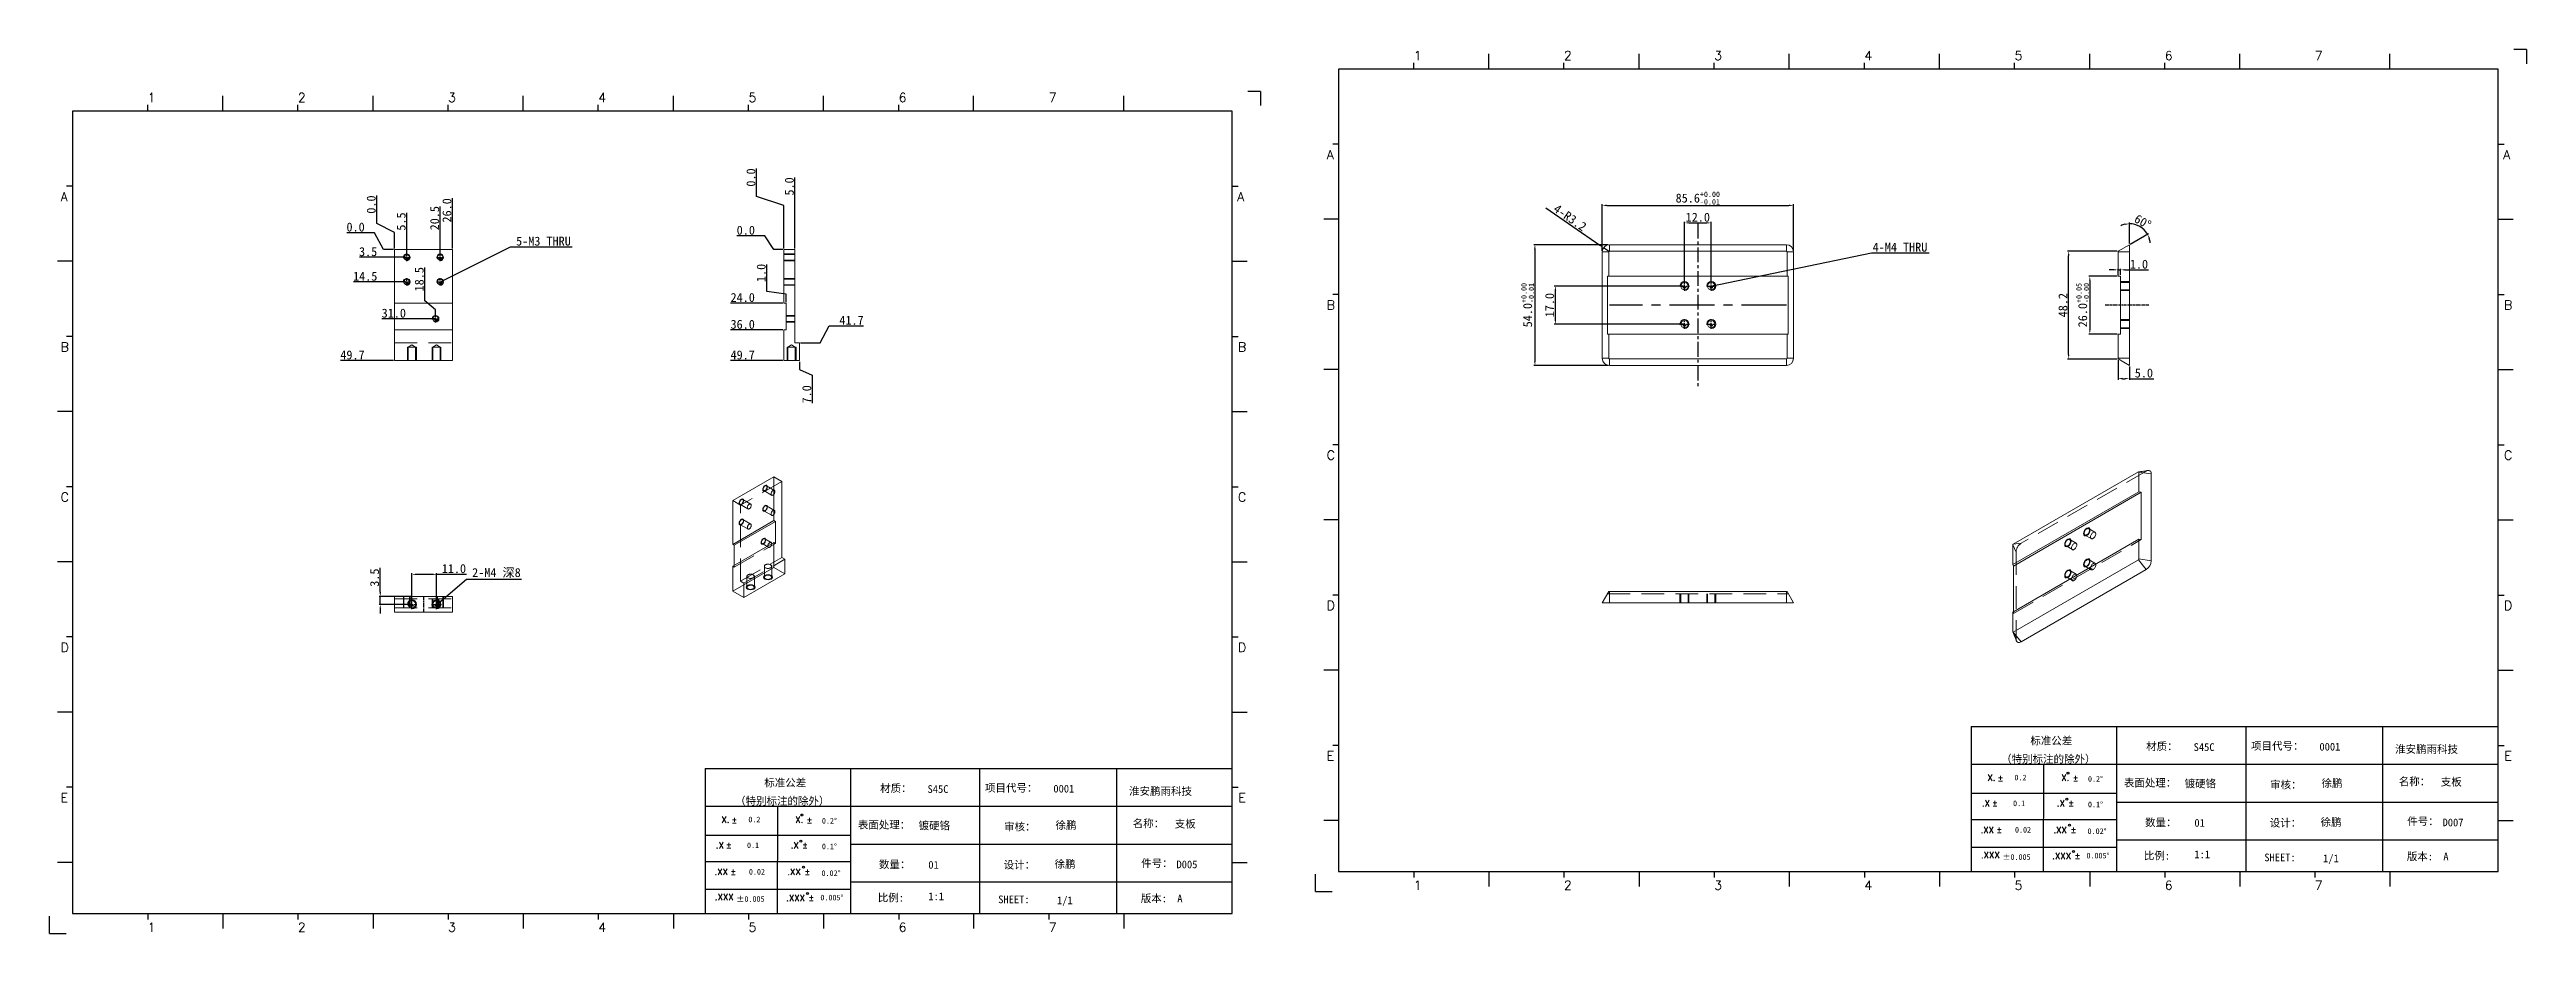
# Model space of a CAD drawing. Extents: x 83 to 30050, y -7164 to 695.
# Drawn here: x 15162 to 16271, y -3819 to -3424 of the extents above; entities that cross this region are included whole.
import ezdxf
from ezdxf.enums import TextEntityAlignment as Align

# ---------------------------------------------------------------- set-up
doc = ezdxf.new("R2010")
doc.units = 0
doc.header["$LTSCALE"] = 8
doc.header["$MEASUREMENT"] = 0
doc.header["$PDSIZE"] = 5
doc.linetypes.add('CENTER', pattern=[2, 1.25, -0.25, 0.25, -0.25])
doc.linetypes.add('HIDDEN', pattern=[1.905, 1.27, -0.635])
doc.layers.get('0').update_dxf_attribs({"linetype": 'CONTINUOUS'})
doc.layers.get('Defpoints').update_dxf_attribs({"linetype": 'CONTINUOUS'})
doc.layers.add('41', color=3, linetype='CONTINUOUS')
doc.layers.add('dim', color=82, linetype='CONTINUOUS', lineweight=9)
doc.layers.add('screw', color=33, linetype='CONTINUOUS', lineweight=13)
doc.styles.add('SIMPLEX', font='SIMPLEX')
doc.styles.get("Standard").update_dxf_attribs({"font": '', "height": 4})
doc.styles.add('TXT', font='txt.shx', dxfattribs={"bigfont": 'gbcbig.shx'})
doc.styles.get('Standard').set_extended_font_data('SimSun')
doc.dimstyles.new('ISO-25', dxfattribs={"dimtxt": 6, "dimasz": 2.5, "dimexe": 1.25, "dimexo": 0.625, "dimtad": 1, "dimdec": 1, "dimzin": 1, "dimdsep": 46, "dimtxsty": 'Standard', "dimcen": 2.5, "dimadec": 0, "dimazin": 0, "dimtm": 1e-09, "dimtfac": 1, "dimtdec": 1, "dimtmove": 0, "dimatfit": 3, "dimfxl": 1, "dimtolj": 1, "dimtzin": 0, "dimarcsym": 0})

msp = doc.modelspace()

# ---------------------------------------------------------------- texts
at = {"layer": 'dim', "char_height": 4, "attachment_point": 7}
for s, insert in [('\\A1;5-M3 THRU', (15371.254, -3511.329)), ('\\A1;4-M4 THRU', (15978.572, -3514.054)), ('\\A1;2-M4 深8', (15351.566, -3659.934))]:
    msp.add_mtext(s, dxfattribs=dict(at, insert=insert))

# ---------------------------------------------------------------- blocks, each defined once
blk = doc.blocks.new('A$C0BB32EA6')
at = {"layer": '41'}
for p, q in [((615.6, 427.8), (12, 427.8)), ((12, 427.8), (12, 10.3)), ((51.1, 427.8), (51.1, 431)), ((90.2, 427.8), (90.2, 435.7)), ((129.3, 427.8), (129.3, 431)), ((129.3, 427.8), (129.3, 431)), ((129.3, 427.8), (129.3, 431)), ((168.4, 427.8), (168.4, 435.7)), ((168.4, 427.8), (168.4, 435.7)), ((168.4, 427.8), (168.4, 435.7)), ((207.5, 427.8), (207.5, 431)), ((207.5, 427.8), (207.5, 431)), ((246.6, 427.8), (246.6, 435.7)), ((246.6, 427.8), (246.6, 435.7)), ((285.7, 427.8), (285.7, 431)), ((324.8, 427.8), (324.8, 435.7)), ((363.9, 427.8), (363.9, 431)), ((403, 427.8), (403, 435.7)), ((442.1, 427.8), (442.1, 431)), ((481.1, 427.8), (481.1, 435.7)), ((559.3, 427.8), (559.3, 435.7)), ((615.6, 10.3), (615.6, 427.8)), ((12, 388.8), (8.9, 388.8)), ((615.6, 388.8), (618.8, 388.8)), ((12, 349.7), (4.2, 349.7)), ((615.6, 349.7), (623.5, 349.7)), ((12, 310.6), (8.9, 310.6)), ((615.6, 310.6), (618.8, 310.6)), ((12, 271.5), (4.2, 271.5)), ((615.6, 271.5), (623.5, 271.5)), ((12, 232.4), (8.9, 232.4)), ((615.6, 232.4), (618.8, 232.4)), ((12, 193.3), (4.2, 193.3)), ((615.6, 193.3), (623.5, 193.3)), ((12, 154.2), (8.9, 154.2)), ((615.6, 154.2), (618.8, 154.2)), ((12, 115.1), (4.2, 115.1)), ((615.6, 115.1), (623.5, 115.1)), ((341.3, 85.8), (615.6, 85.8)), ((341.3, 85.8), (341.3, 10.3)), ((416.9, 85.8), (416.9, 10.3)), ((484.2, 85.8), (484.2, 10.3)), ((555.4, 85.7), (555.4, 10.2)), ((12, 76), (8.9, 76)), ((615.6, 66.1), (341.3, 66.1)), ((378.9, 10), (379.1, 65.8)), ((615.6, 76), (618.8, 76)), ((341.3, 51.1), (416.9, 51.1)), ((615.6, 46.2), (416.9, 46.2)), ((12, 36.9), (4.2, 36.9)), ((341.3, 37.5), (401.1, 37.5)), ((341.3, 37.5), (416.9, 37.5)), ((615.6, 26.7), (416.9, 26.7)), ((615.6, 36.9), (623.5, 36.9)), ((341.3, 23), (401.9, 23)), ((341.3, 23), (401.9, 23)), ((341.3, 23), (401.9, 23)), ((341.3, 23), (401.9, 23)), ((341.3, 23), (401.9, 23)), ((341.3, 23), (416.9, 23)), ((12, 10.3), (615.6, 10.3)), ((51.1, 10.3), (51.1, 7.2)), ((90.2, 10.3), (90.2, 2.5)), ((129.3, 10.3), (129.3, 7.2)), ((168.4, 10.3), (168.4, 2.5)), ((207.5, 10.3), (207.5, 7.2)), ((246.6, 10.3), (246.6, 2.5)), ((285.7, 10.3), (285.7, 7.2)), ((324.8, 10.3), (324.8, 2.5)), ((326.3, 10.3), (401.9, 10.3)), ((363.9, 10.3), (363.9, 7.2)), ((403, 10.3), (403, 2.5)), ((442.1, 10.3), (442.1, 7.2)), ((481.1, 10.3), (481.1, 2.5)), ((520.2, 10.3), (520.2, 7.2)), ((559.3, 10.3), (559.3, 2.5))]:
    blk.add_line(p, q, dxfattribs=at)
at = {"layer": '41', "linetype": 'Continuous'}
for p, q in [((630.4, 437.9), (623.8, 437.9)), ((630.4, 437.9), (630.4, 430.6)), ((0, 0), (0, 9)), ((0, 0), (8.6, 0))]:
    blk.add_line(p, q, dxfattribs=at)
at = {"layer": '41'}
for centre in [(391.7, 61.6), (391.1, 48), (392.5, 34.5), (394.6, 20.8)]:
    blk.add_circle(centre, 0.516, dxfattribs=at)
at = {"layer": '41', "style": 'SIMPLEX'}
for s, height, p in [('1', 4.69, (51.1, 432.5)), ('2', 4.69, (129.3, 432.5)), ('3', 4.69, (207.5, 432.5)), ('4', 4.69, (285.7, 432.5)), ('5', 4.69, (363.9, 432.5)), ('6', 4.69, (442.1, 432.5)), ('7', 4.69, (520.2, 432.5)), ('A', 4.75, (5.8, 380.9)), ('A', 4.75, (618.3, 380.9)), ('B', 4.75, (5.8, 302.7)), ('B', 4.75, (618.7, 302.7)), ('C', 4.75, (5.8, 224.6)), ('C', 4.75, (618.7, 224.6)), ('D', 4.75, (5.8, 146.4)), ('D', 4.75, (618.7, 146.4)), ('E', 4.75, (5.8, 68.2)), ('E', 4.75, (618.9, 68.2)), ('X.', 3.28, (349.8, 57.5)), ('%%p', 3.28, (355, 57.4)), ('X.', 3.28, (388.2, 57.5)), ('%%p', 3.28, (394.1, 57.4)), ('.X', 3.28, (346.9, 44.2)), ('%%p', 3.28, (352.1, 44.3)), ('.X', 3.28, (385.9, 44.2)), ('%%p', 3.28, (391.8, 44.3)), ('.XX', 3.28, (346.2, 30.4)), ('%%p', 3.28, (354.4, 30.5)), ('.XX', 3.28, (384.1, 30.4)), ('%%p', 3.28, (393, 30.5)), ('.XXX', 3.28, (383.5, 16.8)), ('%%p', 3.28, (395.1, 17)), ('1', 4.69, (51.1, 0.9)), ('2', 4.69, (129.3, 0.9)), ('3', 4.69, (207.5, 0.9)), ('4', 4.69, (285.7, 0.9)), ('5', 4.69, (363.9, 0.9)), ('6', 4.69, (442.1, 0.9)), ('7', 4.69, (520.2, 0.9))]:
    blk.add_text(s, height=height, dxfattribs=at).set_placement(p)
at = {"layer": '41', "linetype": 'Continuous'}
for s, p in [('标准公差', (372.1, 76.4)), ('材质：', (432.4, 73.5)), ('项目代号：', (487, 73.7)), ('（特别标注的除外）', (356.9, 66.9)), ('淮安鹏雨科技', (562, 72)), ('表面处理：', (420.8, 54.5)), ('审核：', (496.9, 53.5)), ('名称：', (563.9, 55.2)), ('件号：', (568.3, 34.5)), ('数量：', (431.8, 33.9)), ('设计：', (496.7, 33.7)), ('比例:', (431.2, 16.6)), ('SHEET:', (493.9, 15.7)), ('1/1', (524.5, 15.2)), ('版本:', (568.1, 16.2))]:
    blk.add_text(s, height=4, dxfattribs=at).set_placement(p)
at = {"layer": '41'}
for s, p in [('0.2', (363.8, 57.8)), ('0.2%%D', (402.1, 57.1)), ('0.1', (363.1, 44.4)), ('0.1%%D', (402.1, 43.8)), ('0.02', (364.1, 30.6)), ('0.02%%D', (401.9, 29.9)), ('0.005%%D', (401.3, 17.2))]:
    blk.add_text(s, height=2.93, dxfattribs=at).set_placement(p)
at = {"layer": '41', "style": 'SIMPLEX'}
blk.add_text('.XXX', height=3.28, dxfattribs=at).set_placement((351.3, 18.9), align=Align.MIDDLE_CENTER)
at = {"layer": '41'}
blk.add_text('%%P0.005', height=2.93, dxfattribs=at).set_placement((364.9, 17.9), align=Align.MIDDLE_CENTER)
at = {"layer": '41', "linetype": 'Continuous'}
for tag, p in [('材质', (457.1, 73.1)), ('代号', (522.6, 73.3)), ('表面处理', (452.4, 54.1)), ('审核', (523.7, 54.3)), ('名称', (585.8, 55)), ('设计', (523.2, 34.1)), ('数量', (457.5, 33.7)), ('件号', (586.7, 33.9)), ('比例', (457.5, 17.3)), ('版本', (587.1, 16.2))]:
    blk.add_attdef(tag, p, '', height=4, dxfattribs=at)
blk = doc.blocks.new('screw_m3_l')
at = {"layer": 'screw', "color": 1, "linetype": 'CENTER', "ltscale": 0.1905}
for p, q in [((-1.65, 0), (1.65, 0)), ((0, -1.65), (0, 1.65))]:
    blk.add_line(p, q, dxfattribs=at)
at = {"layer": 'screw', "color": 33, "linetype": 'Continuous'}
blk.add_circle((0, 0), 1.25, dxfattribs=at)
at = {"layer": 'screw', "color": 92, "linetype": 'Continuous'}
blk.add_arc((0, 0), 1.5, 270, 180, dxfattribs=at)
at = {"layer": 'screw', "color": 6, "linetype": 'Continuous', "style": 'TXT'}
blk.add_text('M3', height=0.6, dxfattribs=at).set_placement((-0.51, -0.75))
blk = doc.blocks.new('*D944')
at = {"layer": 'Defpoints', "color": 0}
for p in [(15303.9, -3505.5), (15316.8, -3513), (15316.8, -3513)]:
    blk.add_point(p, dxfattribs=at)
at = {"layer": 'dim', "color": 0, "lineweight": -2}
for p, q in [((15307.9, -3505.5), (15295.4, -3505.5)), ((15311.9, -3513), (15307.9, -3505.5)), ((15316.3, -3513), (15311.9, -3513))]:
    blk.add_line(p, q, dxfattribs=at)
at = {"layer": 'dim', "color": 0, "insert": (15299.4, -3503), "char_height": 4, "attachment_point": 5}
blk.add_mtext('\\A1;0.0', dxfattribs=at)
blk = doc.blocks.new('*D945')
at = {"layer": 'Defpoints', "color": 0}
for p in [(15316.8, -3513), (15309.4, -3516.5), (15322.3, -3516.5)]:
    blk.add_point(p, dxfattribs=at)
at = {"layer": 'dim', "color": 0, "lineweight": -2}
blk.add_line((15321.8, -3516.5), (15301.1, -3516.5), dxfattribs=at)
at = {"layer": 'dim', "color": 0, "insert": (15305, -3514), "char_height": 4, "attachment_point": 5}
blk.add_mtext('\\A1;3.5', dxfattribs=at)
blk = doc.blocks.new('*D946')
at = {"layer": 'Defpoints', "color": 0}
for p in [(15316.8, -3513), (15309.4, -3527.5), (15322.3, -3527.5)]:
    blk.add_point(p, dxfattribs=at)
at = {"layer": 'dim', "color": 0, "lineweight": -2}
blk.add_line((15321.8, -3527.5), (15298.5, -3527.5), dxfattribs=at)
at = {"layer": 'dim', "color": 0, "insert": (15303.7, -3525), "char_height": 4, "attachment_point": 5}
blk.add_mtext('\\A1;14.5', dxfattribs=at)
blk = doc.blocks.new('*D947')
at = {"layer": 'Defpoints', "color": 0}
for p in [(15316.8, -3513), (15322.4, -3544), (15335.2, -3544)]:
    blk.add_point(p, dxfattribs=at)
at = {"layer": 'dim', "color": 0, "lineweight": -2}
blk.add_line((15334.7, -3544), (15311.1, -3544), dxfattribs=at)
at = {"layer": 'dim', "color": 0, "insert": (15316.5, -3541.5), "char_height": 4, "attachment_point": 5}
blk.add_mtext('\\A1;31.0', dxfattribs=at)
blk = doc.blocks.new('*D948')
at = {"layer": 'Defpoints', "color": 0}
for p in [(15316.8, -3513), (15303.9, -3562.7), (15316.8, -3562.7)]:
    blk.add_point(p, dxfattribs=at)
at = {"layer": 'dim', "color": 0, "lineweight": -2}
blk.add_line((15316.3, -3562.7), (15292.6, -3562.7), dxfattribs=at)
at = {"layer": 'dim', "color": 0, "insert": (15298, -3560.2), "char_height": 4, "attachment_point": 5}
blk.add_mtext('\\A1;49.7', dxfattribs=at)
blk = doc.blocks.new('*D949')
at = {"layer": 'Defpoints', "color": 0}
for p in [(15308.9, -3497.4), (15316.8, -3513), (15316.8, -3513)]:
    blk.add_point(p, dxfattribs=at)
at = {"layer": 'dim', "color": 0, "lineweight": -2}
for p, q in [((15308.9, -3501.4), (15308.9, -3488.9)), ((15316.8, -3505.4), (15308.9, -3501.4)), ((15316.8, -3512.5), (15316.8, -3505.4))]:
    blk.add_line(p, q, dxfattribs=at)
at = {"layer": 'dim', "color": 0, "insert": (15306.4, -3492.9), "char_height": 4, "attachment_point": 5, "rotation": 90}
blk.add_mtext('\\A1;0.0', dxfattribs=at)
blk = doc.blocks.new('*D950')
at = {"layer": 'Defpoints', "color": 0}
for p in [(15316.8, -3513), (15322.3, -3504.9), (15322.3, -3516.5)]:
    blk.add_point(p, dxfattribs=at)
at = {"layer": 'dim', "color": 0, "lineweight": -2}
blk.add_line((15322.3, -3516), (15322.3, -3496.6), dxfattribs=at)
at = {"layer": 'dim', "color": 0, "insert": (15319.8, -3500.5), "char_height": 4, "attachment_point": 5, "rotation": 90}
blk.add_mtext('\\A1;5.5', dxfattribs=at)
blk = doc.blocks.new('*D951')
at = {"layer": 'Defpoints', "color": 0}
for p in [(15316.8, -3513), (15337.3, -3504.9), (15337.3, -3516.5)]:
    blk.add_point(p, dxfattribs=at)
at = {"layer": 'dim', "color": 0, "lineweight": -2}
blk.add_line((15337.3, -3516), (15337.3, -3493.7), dxfattribs=at)
at = {"layer": 'dim', "color": 0, "insert": (15334.8, -3499), "char_height": 4, "attachment_point": 5, "rotation": 90}
blk.add_mtext('\\A1;20.5', dxfattribs=at)
blk = doc.blocks.new('*D952')
at = {"layer": 'Defpoints', "color": 0}
for p in [(15316.8, -3513), (15330.4, -3532), (15335.2, -3544)]:
    blk.add_point(p, dxfattribs=at)
at = {"layer": 'dim', "color": 0, "lineweight": -2}
for p, q in [((15330.4, -3536), (15330.4, -3521.1)), ((15335.2, -3540), (15330.4, -3536)), ((15335.2, -3543.5), (15335.2, -3540))]:
    blk.add_line(p, q, dxfattribs=at)
at = {"layer": 'dim', "color": 0, "insert": (15327.9, -3526.3), "char_height": 4, "attachment_point": 5, "rotation": 90}
blk.add_mtext('\\A1;18.5', dxfattribs=at)
blk = doc.blocks.new('*D953')
at = {"layer": 'Defpoints', "color": 0}
for p in [(15342.8, -3501.4), (15316.8, -3513), (15342.8, -3513)]:
    blk.add_point(p, dxfattribs=at)
at = {"layer": 'dim', "color": 0, "lineweight": -2}
blk.add_line((15342.8, -3512.5), (15342.8, -3490.1), dxfattribs=at)
at = {"layer": 'dim', "color": 0, "insert": (15340.3, -3495.5), "char_height": 4, "attachment_point": 5, "rotation": 90}
blk.add_mtext('\\A1;26.0', dxfattribs=at)
blk = doc.blocks.new('*D954')
at = {"layer": 'Defpoints', "color": 0}
for p in [(15478.6, -3506.9), (15491.1, -3513), (15491.1, -3513)]:
    blk.add_point(p, dxfattribs=at)
at = {"layer": 'dim', "color": 0, "lineweight": -2}
for p, q in [((15482.6, -3506.9), (15470.1, -3506.9)), ((15486.6, -3513), (15482.6, -3506.9)), ((15490.6, -3513), (15486.6, -3513))]:
    blk.add_line(p, q, dxfattribs=at)
at = {"layer": 'dim', "color": 0, "insert": (15474.1, -3504.4), "char_height": 4, "attachment_point": 5}
blk.add_mtext('\\A1;0.0', dxfattribs=at)
blk = doc.blocks.new('*D955')
at = {"layer": 'Defpoints', "color": 0}
for p in [(15491.1, -3513), (15478.6, -3537), (15491.1, -3537)]:
    blk.add_point(p, dxfattribs=at)
at = {"layer": 'dim', "color": 0, "lineweight": -2}
blk.add_line((15490.6, -3537), (15467.3, -3537), dxfattribs=at)
at = {"layer": 'dim', "color": 0, "insert": (15472.7, -3534.5), "char_height": 4, "attachment_point": 5}
blk.add_mtext('\\A1;24.0', dxfattribs=at)
blk = doc.blocks.new('*D956')
at = {"layer": 'Defpoints', "color": 0}
for p in [(15491.1, -3513), (15478.6, -3549), (15491.1, -3549)]:
    blk.add_point(p, dxfattribs=at)
at = {"layer": 'dim', "color": 0, "lineweight": -2}
blk.add_line((15490.6, -3549), (15467.3, -3549), dxfattribs=at)
at = {"layer": 'dim', "color": 0, "insert": (15472.7, -3546.5), "char_height": 4, "attachment_point": 5}
blk.add_mtext('\\A1;36.0', dxfattribs=at)
blk = doc.blocks.new('*D957')
at = {"layer": 'Defpoints', "color": 0}
for p in [(15491.1, -3513), (15478.6, -3562.7), (15491.1, -3562.7)]:
    blk.add_point(p, dxfattribs=at)
at = {"layer": 'dim', "color": 0, "lineweight": -2}
blk.add_line((15490.6, -3562.7), (15467.3, -3562.7), dxfattribs=at)
at = {"layer": 'dim', "color": 0, "insert": (15472.7, -3560.2), "char_height": 4, "attachment_point": 5}
blk.add_mtext('\\A1;49.7', dxfattribs=at)
blk = doc.blocks.new('*D958')
at = {"layer": 'Defpoints', "color": 0}
for p in [(15491.1, -3513), (15515.4, -3547.2), (15498.1, -3554.7)]:
    blk.add_point(p, dxfattribs=at)
at = {"layer": 'dim', "color": 0, "lineweight": -2}
for p, q in [((15507.4, -3554.7), (15511.4, -3547.2)), ((15511.4, -3547.2), (15526.8, -3547.2)), ((15498.6, -3554.7), (15507.4, -3554.7))]:
    blk.add_line(p, q, dxfattribs=at)
at = {"layer": 'dim', "color": 0, "insert": (15521.4, -3544.7), "char_height": 4, "attachment_point": 5}
blk.add_mtext('\\A1;41.7', dxfattribs=at)
blk = doc.blocks.new('*D959')
at = {"layer": 'Defpoints', "color": 0}
for p in [(15478.9, -3485.3), (15491.1, -3513), (15491.1, -3513)]:
    blk.add_point(p, dxfattribs=at)
at = {"layer": 'dim', "color": 0, "lineweight": -2}
for p, q in [((15478.9, -3489.3), (15478.9, -3476.8)), ((15491.1, -3493.3), (15478.9, -3489.3)), ((15491.1, -3512.5), (15491.1, -3493.3))]:
    blk.add_line(p, q, dxfattribs=at)
at = {"layer": 'dim', "color": 0, "insert": (15476.4, -3480.8), "char_height": 4, "attachment_point": 5, "rotation": 90}
blk.add_mtext('\\A1;0.0', dxfattribs=at)
blk = doc.blocks.new('*D960')
at = {"layer": 'Defpoints', "color": 0}
for p in [(15496.1, -3489.2), (15491.1, -3513), (15496.1, -3513)]:
    blk.add_point(p, dxfattribs=at)
at = {"layer": 'dim', "color": 0, "lineweight": -2}
blk.add_line((15496.1, -3512.5), (15496.1, -3480.8), dxfattribs=at)
at = {"layer": 'dim', "color": 0, "insert": (15493.6, -3484.8), "char_height": 4, "attachment_point": 5, "rotation": 90}
blk.add_mtext('\\A1;5.0', dxfattribs=at)
blk = doc.blocks.new('*D961')
at = {"layer": 'Defpoints', "color": 0}
for p in [(15491.1, -3513), (15483.5, -3527.8), (15492.1, -3537)]:
    blk.add_point(p, dxfattribs=at)
at = {"layer": 'dim', "color": 0, "lineweight": -2}
for p, q in [((15483.5, -3531.8), (15483.5, -3519.7)), ((15492.1, -3533), (15483.5, -3531.8)), ((15492.1, -3536.5), (15492.1, -3533))]:
    blk.add_line(p, q, dxfattribs=at)
at = {"layer": 'dim', "color": 0, "insert": (15481, -3523.5), "char_height": 4, "attachment_point": 5, "rotation": 90}
blk.add_mtext('\\A1;1.0', dxfattribs=at)
blk = doc.blocks.new('*D962')
at = {"layer": 'Defpoints', "color": 0}
for p in [(15491.1, -3513), (15498.1, -3562.7), (15503.8, -3573.3)]:
    blk.add_point(p, dxfattribs=at)
at = {"layer": 'dim', "color": 0, "lineweight": -2}
for p, q in [((15498.1, -3563.2), (15498.1, -3566.7)), ((15498.1, -3566.7), (15503.8, -3569.3)), ((15503.8, -3569.3), (15503.8, -3581.7))]:
    blk.add_line(p, q, dxfattribs=at)
at = {"layer": 'dim', "color": 0, "insert": (15501.4, -3577.8), "char_height": 4, "attachment_point": 5, "rotation": 90}
blk.add_mtext('\\A1;7.0', dxfattribs=at)
blk = doc.blocks.new('screw_m4_l')
at = {"layer": 'screw', "color": 1, "linetype": 'CENTER', "ltscale": 0.254}
for p, q in [((-2.2, 0), (2.2, 0)), ((0, -2.2), (0, 2.2))]:
    blk.add_line(p, q, dxfattribs=at)
at = {"layer": 'screw', "color": 33, "linetype": 'Continuous'}
blk.add_circle((0, 0), 1.65, dxfattribs=at)
at = {"layer": 'screw', "color": 92, "linetype": 'Continuous'}
blk.add_arc((0, 0), 2, 270, 180, dxfattribs=at)
at = {"layer": 'screw', "color": 6, "linetype": 'Continuous', "style": 'TXT'}
blk.add_text('M4', height=0.8, dxfattribs=at).set_placement((-0.68, -1))
blk = doc.blocks.new('*D966')
at = {"layer": 'Defpoints', "color": 0}
for p in [(15906.3, -3501.1), (15894.3, -3527.7), (15906.3, -3527.7)]:
    blk.add_point(p, dxfattribs=at)
at = {"layer": 'dim', "color": 0, "lineweight": -2}
for p, q in [((15894.3, -3527.2), (15894.3, -3500.6)), ((15896.3, -3501.1), (15904.3, -3501.1)), ((15906.3, -3527.2), (15906.3, -3500.6))]:
    blk.add_line(p, q, dxfattribs=at)
at = {"layer": 'dim', "color": 0}
for points in [[(15896.3, -3500.8), (15896.3, -3501.4), (15894.3, -3501.1)], [(15904.3, -3500.8), (15904.3, -3501.4), (15906.3, -3501.1)]]:
    blk.add_solid(points, dxfattribs=at)
at = {"layer": 'dim', "color": 0, "insert": (15900.3, -3498.6), "char_height": 4, "attachment_point": 5}
blk.add_mtext('\\A1;12.0', dxfattribs=at)
blk = doc.blocks.new('*D967')
at = {"layer": 'Defpoints', "color": 0}
for p in [(15943.1, -3493.3), (15857.5, -3514.1), (15943.1, -3514.1)]:
    blk.add_point(p, dxfattribs=at)
at = {"layer": 'dim', "color": 0, "lineweight": -2}
for p, q in [((15857.5, -3513.6), (15857.5, -3492.8)), ((15943.1, -3513.6), (15943.1, -3492.8)), ((15859.5, -3493.3), (15941.1, -3493.3))]:
    blk.add_line(p, q, dxfattribs=at)
at = {"layer": 'dim', "color": 0}
for points in [[(15859.5, -3492.9), (15859.5, -3493.6), (15857.5, -3493.3)], [(15941.1, -3492.9), (15941.1, -3493.6), (15943.1, -3493.3)]]:
    blk.add_solid(points, dxfattribs=at)
at = {"layer": 'dim', "color": 0, "insert": (15900.3, -3490), "char_height": 4, "attachment_point": 5}
blk.add_mtext('\\A1;85.6{\\H2.400000;\\S+0.00^ -0.01;}', dxfattribs=at)
blk = doc.blocks.new('*D968')
at = {"layer": 'Defpoints', "color": 0}
for p in [(15894.3, -3529.4), (15836.5, -3546.4), (15894.3, -3546.4)]:
    blk.add_point(p, dxfattribs=at)
at = {"layer": 'dim', "color": 0, "lineweight": -2}
for p, q in [((15893.8, -3529.4), (15836, -3529.4)), ((15836.5, -3531.4), (15836.5, -3544.4)), ((15893.8, -3546.4), (15836, -3546.4))]:
    blk.add_line(p, q, dxfattribs=at)
at = {"layer": 'dim', "color": 0}
for points in [[(15836.2, -3531.4), (15836.9, -3531.4), (15836.5, -3529.4)], [(15836.2, -3544.4), (15836.9, -3544.4), (15836.5, -3546.4)]]:
    blk.add_solid(points, dxfattribs=at)
at = {"layer": 'dim', "color": 0, "insert": (15834, -3537.9), "char_height": 4, "attachment_point": 5, "rotation": 90}
blk.add_mtext('\\A1;17.0', dxfattribs=at)
blk = doc.blocks.new('*D969')
at = {"layer": 'Defpoints', "color": 0}
for p in [(15860.7, -3510.9), (15827.4, -3564.9), (15860.7, -3564.9)]:
    blk.add_point(p, dxfattribs=at)
at = {"layer": 'dim', "color": 0, "lineweight": -2}
for p, q in [((15860.2, -3510.9), (15826.9, -3510.9)), ((15827.4, -3512.9), (15827.4, -3562.9)), ((15860.2, -3564.9), (15826.9, -3564.9))]:
    blk.add_line(p, q, dxfattribs=at)
at = {"layer": 'dim', "color": 0}
for points in [[(15827, -3512.9), (15827.7, -3512.9), (15827.4, -3510.9)], [(15827, -3562.9), (15827.7, -3562.9), (15827.4, -3564.9)]]:
    blk.add_solid(points, dxfattribs=at)
at = {"layer": 'dim', "color": 0, "insert": (15824.1, -3537.9), "char_height": 4, "attachment_point": 5, "rotation": 90}
blk.add_mtext('\\A1;54.0{\\H2.400000;\\S+0.00^ -0.01;}', dxfattribs=at)
blk = doc.blocks.new('*D970')
at = {"layer": 'Defpoints', "color": 0}
for p in [(15858.1, -3512.2), (15860.7, -3514.1)]:
    blk.add_point(p, dxfattribs=at)
at = {"layer": 'dim', "color": 0, "lineweight": -2}
for p, q in [((15832.2, -3494.3), (15856.4, -3511.1)), ((15860.7, -3514.1), (15858.1, -3512.2))]:
    blk.add_line(p, q, dxfattribs=at)
at = {"layer": 'dim', "color": 0}
blk.add_solid([(15856.6, -3510.8), (15856.3, -3511.4), (15858.1, -3512.2)], dxfattribs=at)
at = {"layer": 'dim', "color": 0, "insert": (15842, -3498), "char_height": 4, "attachment_point": 5, "rotation": 325.2471}
blk.add_mtext('\\A1; 4-R3.2', dxfattribs=at)
blk = doc.blocks.new('*D971')
at = {"layer": 'Defpoints', "color": 0}
for p in [(16088.5, -3524.9), (16075.8, -3550.9), (16088.5, -3550.9)]:
    blk.add_point(p, dxfattribs=at)
at = {"layer": 'dim', "color": 0, "lineweight": -2}
for p, q in [((16088, -3524.9), (16075.3, -3524.9)), ((16075.8, -3526.9), (16075.8, -3548.9)), ((16088, -3550.9), (16075.3, -3550.9))]:
    blk.add_line(p, q, dxfattribs=at)
at = {"layer": 'dim', "color": 0}
for points in [[(16075.5, -3526.9), (16076.1, -3526.9), (16075.8, -3524.9)], [(16075.5, -3548.9), (16076.1, -3548.9), (16075.8, -3550.9)]]:
    blk.add_solid(points, dxfattribs=at)
at = {"layer": 'dim', "color": 0, "insert": (16072.6, -3537.9), "char_height": 4, "attachment_point": 5, "rotation": 90}
blk.add_mtext('\\A1;26.0{\\H2.400000;\\S+0.05^ -0.00;}', dxfattribs=at)
blk = doc.blocks.new('*D972')
at = {"layer": 'Defpoints', "color": 0}
for p in [(16066.3, -3513.8), (16088.5, -3513.8), (16088.5, -3562)]:
    blk.add_point(p, dxfattribs=at)
at = {"layer": 'dim', "color": 0, "lineweight": -2}
for p, q in [((16088, -3513.8), (16065.8, -3513.8)), ((16066.3, -3560), (16066.3, -3515.8)), ((16088, -3562), (16065.8, -3562))]:
    blk.add_line(p, q, dxfattribs=at)
at = {"layer": 'dim', "color": 0}
for points in [[(16066, -3515.8), (16066.7, -3515.8), (16066.3, -3513.8)], [(16066, -3560), (16066.7, -3560), (16066.3, -3562)]]:
    blk.add_solid(points, dxfattribs=at)
at = {"layer": 'dim', "color": 0, "insert": (16063.8, -3537.9), "char_height": 4, "attachment_point": 5, "rotation": 90}
blk.add_mtext('\\A1;48.2', dxfattribs=at)
blk = doc.blocks.new('*D973')
at = {"layer": 'Defpoints', "color": 0}
for p in [(16088.5, -3524.9), (16089.5, -3522.1), (16089.5, -3524.9)]:
    blk.add_point(p, dxfattribs=at)
at = {"layer": 'dim', "color": 0, "lineweight": -2}
for p, q in [((16086.5, -3522.1), (16084.5, -3522.1)), ((16088.5, -3524.4), (16088.5, -3521.6)), ((16088.5, -3522.1), (16089.5, -3522.1)), ((16089.5, -3524.4), (16089.5, -3521.6)), ((16091.5, -3522.1), (16102.1, -3522.1))]:
    blk.add_line(p, q, dxfattribs=at)
at = {"layer": 'dim', "color": 0}
for points in [[(16086.5, -3521.8), (16086.5, -3522.4), (16088.5, -3522.1)], [(16091.5, -3521.8), (16091.5, -3522.4), (16089.5, -3522.1)]]:
    blk.add_solid(points, dxfattribs=at)
at = {"layer": 'dim', "color": 0, "insert": (16097.8, -3519.6), "char_height": 4, "attachment_point": 5}
blk.add_mtext('\\A1;1.0', dxfattribs=at)
blk = doc.blocks.new('*D974')
at = {"layer": 'Defpoints', "color": 0}
for p in [(16088.5, -3562), (16093.5, -3564.9), (16093.5, -3570.8)]:
    blk.add_point(p, dxfattribs=at)
at = {"layer": 'dim', "color": 0, "lineweight": -2}
for p, q in [((16088.5, -3562.5), (16088.5, -3571.3)), ((16093.5, -3565.4), (16093.5, -3571.3)), ((16090.5, -3570.8), (16091.5, -3570.8)), ((16093.5, -3570.8), (16104.4, -3570.8))]:
    blk.add_line(p, q, dxfattribs=at)
at = {"layer": 'dim', "color": 0}
for points in [[(16090.5, -3570.4), (16090.5, -3571.1), (16088.5, -3570.8)], [(16091.5, -3570.4), (16091.5, -3571.1), (16093.5, -3570.8)]]:
    blk.add_solid(points, dxfattribs=at)
at = {"layer": 'dim', "color": 0, "insert": (16100, -3568.3), "char_height": 4, "attachment_point": 5}
blk.add_mtext('\\A1;5.0', dxfattribs=at)
blk = doc.blocks.new('*D975')
at = {"layer": 'Defpoints', "color": 0}
for p in [(16099.6, -3503.7), (16088.5, -3513.8), (16093.5, -3510.9), (16093.5, -3510.9), (16093.5, -3514.1)]:
    blk.add_point(p, dxfattribs=at)
at = {"layer": 'dim', "color": 0, "lineweight": -2}
for p, q in [((16093.5, -3510.4), (16093.5, -3501)), ((16093.9, -3510.6), (16102.1, -3505.9))]:
    blk.add_line(p, q, dxfattribs=at)
for start, end in [(102.2231, 114.4461), (30, 90), (5.5539, 17.7769)]:
    blk.add_arc((16093.5, -3510.9), 9.39, start, end, dxfattribs=at)
at = {"layer": 'dim', "color": 0}
for points in [[(16091.5, -3501.4), (16091.6, -3502), (16093.5, -3501.5)], [(16102.2, -3508.1), (16102.8, -3507.9), (16101.6, -3506.2)]]:
    blk.add_solid(points, dxfattribs=at)
at = {"layer": 'dim', "color": 0, "insert": (16099.5, -3500.6), "char_height": 4, "attachment_point": 5, "rotation": 330}
blk.add_mtext('\\A1;60°', dxfattribs=at)
blk = doc.blocks.new('*D1409')
at = {"layer": 'Defpoints', "color": 0}
for p in [(15335.6, -3658.3), (15324.6, -3671.8), (15335.6, -3671.8)]:
    blk.add_point(p, dxfattribs=at)
at = {"layer": 'dim', "color": 0, "lineweight": -2}
for p, q in [((15324.6, -3671.3), (15324.6, -3657.8)), ((15326.6, -3658.3), (15333.6, -3658.3)), ((15335.6, -3671.3), (15335.6, -3657.8)), ((15335.6, -3658.3), (15349.1, -3658.3))]:
    blk.add_line(p, q, dxfattribs=at)
at = {"layer": 'dim', "color": 0}
for points in [[(15326.6, -3658), (15326.6, -3658.7), (15324.6, -3658.3)], [(15333.6, -3658), (15333.6, -3658.7), (15335.6, -3658.3)]]:
    blk.add_solid(points, dxfattribs=at)
at = {"layer": 'dim', "color": 0, "insert": (15343.4, -3655.8), "char_height": 4, "attachment_point": 5}
blk.add_mtext('\\A1;11.0', dxfattribs=at)
blk = doc.blocks.new('*D1410')
at = {"layer": 'Defpoints', "color": 0}
for p in [(15310.4, -3668.3), (15324.6, -3668.3), (15324.6, -3671.8)]:
    blk.add_point(p, dxfattribs=at)
at = {"layer": 'dim', "color": 0, "lineweight": -2}
for p, q in [((15310.4, -3666.3), (15310.4, -3655.4)), ((15324.1, -3668.3), (15309.9, -3668.3)), ((15310.4, -3671.8), (15310.4, -3668.3)), ((15324.1, -3671.8), (15309.9, -3671.8)), ((15310.4, -3673.8), (15310.4, -3675.8))]:
    blk.add_line(p, q, dxfattribs=at)
at = {"layer": 'dim', "color": 0}
for points in [[(15310.1, -3666.3), (15310.8, -3666.3), (15310.4, -3668.3)], [(15310.1, -3673.8), (15310.8, -3673.8), (15310.4, -3671.8)]]:
    blk.add_solid(points, dxfattribs=at)
at = {"layer": 'dim', "color": 0, "insert": (15307.9, -3659.8), "char_height": 4, "attachment_point": 5, "rotation": 90}
blk.add_mtext('\\A1;3.5', dxfattribs=at)

# ---------------------------------------------------------------- dimensions: what is measured, and where the dimension line sits
at = {"layer": 'dim'}
for feature_location, offset, dtype, origin, picture, middle in [((15491.11307769, -3513.020207305), (-12.166129978, 27.709362094), 1, (15491.11307769, -3513.020207305), '*D959', (15476.447197712, -3480.822206322)), ((15496.113, -3513.02), (0, 23.806), 1, (15491.113, -3513.02), '*D960', (15493.613, -3484.759)), ((15316.769605657, -3513.020207305), (-7.850771275, 15.618088434), 1, (15316.769605657, -3513.020207305), '*D949', (15306.419084381, -3492.913479983)), ((15342.77, -3513.02), (0, 11.62), 1, (15316.77, -3513.02), '*D953', (15340.27, -3495.5)), ((15316.769605657, -3513.020207305), (-12.853551954, 7.49766308), 0, (15316.769605657, -3513.020207305), '*D944', (15299.427414813, -3503.022794225)), ((15337.27, -3516.52), (0, 11.62), 1, (15316.77, -3513.02), '*D951', (15334.77, -3499.033)), ((15322.27, -3516.52), (0, 11.62), 1, (15316.77, -3513.02), '*D950', (15319.77, -3500.478)), ((15491.11307769, -3513.020207305), (-12.512489232, 6.133902248), 0, (15491.11307769, -3513.020207305), '*D954', (15474.111949569, -3504.386555057)), ((15316.77, -3562.72), (-12.854, 0), 0, (15316.77, -3513.02), '*D948', (15297.994, -3560.22)), ((15322.27, -3527.52), (-12.854, 0), 0, (15316.77, -3513.02), '*D946', (15303.727, -3525.02)), ((15322.27, -3516.52), (-12.854, 0), 0, (15316.77, -3513.02), '*D945', (15304.994, -3514.02)), ((15335.225, -3544.02), (-12.854, 0), 0, (15316.77, -3513.02), '*D947', (15316.494, -3541.52)), ((15335.225, -3544.02), (-4.846, 12.025), 1, (15316.77, -3513.02), '*D952', (15327.879, -3526.306)), ((15491.113, -3562.72), (-12.512, 0), 0, (15491.113, -3513.02), '*D957', (15472.679, -3560.22)), ((15491.113, -3537.02), (-12.512, 0), 0, (15491.113, -3513.02), '*D955', (15472.701, -3534.52)), ((15491.113, -3549.02), (-12.512, 0), 0, (15491.113, -3513.02), '*D956', (15472.723, -3546.52)), ((15492.113, -3537.02), (-8.657, 9.264), 1, (15491.113, -3513.02), '*D961', (15480.956, -3523.456)), ((15498.113, -3554.72), (17.332, 7.554), 0, (15491.113, -3513.02), '*D958', (15521.367, -3544.666)), ((15498.113, -3562.72), (5.737, -10.608), 1, (15491.113, -3513.02), '*D962', (15501.35, -3577.773))]:
    dim = msp.add_ordinate_dim(feature_location=feature_location, offset=offset, dtype=dtype, origin=origin, dimstyle='ISO-25', override={"dimtxt": 2.5, "dimasz": 2, "dimexe": 0.49975, "dimexo": 0.49975, "dimgap": 0.49975}, dxfattribs=at)
    dim.commit()
    dim.dimension.update_dxf_attribs({"geometry": picture, "text_midpoint": middle})
dim = msp.add_radius_dim(center=(15860.705, -3514.05), mpoint=(15858.092, -3512.237), text=' 4-<>', dimstyle='ISO-25', override={"dimtxt": 2.5, "dimasz": 2, "dimexe": 0.49975, "dimexo": 0.49975, "dimgap": 0.49975}, dxfattribs=at)
dim.commit()
dim.dimension.update_dxf_attribs({"geometry": '*D970', "text_midpoint": (15840.566, -3500.078), "dimtype": 164})
for base, p1, p2, override, picture, middle in [((15943.125, -3493.272), (15857.525, -3514.05), (15943.125, -3514.05), {"dimtxt": 2.5, "dimasz": 2, "dimexe": 0.49975, "dimexo": 0.49975, "dimgap": 0.49975, "dimtol": 1, "dimlim": 0, "dimtp": 0, "dimtm": 0.01, "dimtfac": 0.6, "dimtdec": 2, "dimtolj": 1}, '*D967', (15900.325, -3490.039)), ((15906.325, -3501.102), (15894.325, -3527.72), (15906.325, -3527.72), {"dimtxt": 2.5, "dimasz": 2, "dimexe": 0.49975, "dimexo": 0.49975, "dimgap": 0.49975}, '*D966', (15900.325, -3498.603)), ((16089.515, -3522.11), (16088.515, -3524.87), (16089.515, -3524.87), {"dimtxt": 2.5, "dimasz": 2, "dimexe": 0.49975, "dimexo": 0.49975, "dimgap": 0.49975}, '*D973', (16097.815, -3519.611)), ((16093.515, -3570.756), (16088.515, -3561.983), (16093.515, -3564.87), {"dimtxt": 2.5, "dimasz": 2, "dimexe": 0.49975, "dimexo": 0.49975, "dimgap": 0.49975}, '*D974', (16099.97, -3568.257)), ((15335.629, -3658.328), (15324.629, -3671.753), (15335.629, -3671.753), {"dimtxt": 2.5, "dimasz": 2, "dimexe": 0.49975, "dimexo": 0.49975, "dimgap": 0.49975}, '*D1409', (15343.351, -3655.828))]:
    dim = msp.add_linear_dim(base=base, p1=p1, p2=p2, dimstyle='ISO-25', override=override, dxfattribs=at)
    dim.commit()
    dim.dimension.update_dxf_attribs({"geometry": picture, "text_midpoint": middle})
dim = msp.add_angular_dim_2l(base=(16099.552, -3503.675), line1=((16093.515, -3514.05), (16093.515, -3510.87)), line2=((16093.515, -3510.87), (16088.515, -3513.757)), dimstyle='ISO-25', override={"dimtxt": 2.5, "dimasz": 2, "dimexe": 0.49975, "dimexo": 0.49975, "dimgap": 0.49975}, dxfattribs=at)
dim.commit()
dim.dimension.update_dxf_attribs({"geometry": '*D975', "text_midpoint": (16099.461, -3500.571)})
for base, p1, p2, override, picture, middle in [((15827.381, -3564.87), (15860.705, -3510.87), (15860.705, -3564.87), {"dimtxt": 2.5, "dimasz": 2, "dimexe": 0.49975, "dimexo": 0.49975, "dimgap": 0.49975, "dimtol": 1, "dimlim": 0, "dimtp": 0, "dimtm": 0.01, "dimtfac": 0.6, "dimtdec": 2, "dimtolj": 1}, '*D969', (15824.148, -3537.87)), ((16066.336, -3513.757), (16088.515, -3561.983), (16088.515, -3513.757), {"dimtxt": 2.5, "dimasz": 2, "dimexe": 0.49975, "dimexo": 0.49975, "dimgap": 0.49975}, '*D972', (16063.836, -3537.87)), ((16075.804, -3550.87), (16088.515, -3524.87), (16088.515, -3550.87), {"dimtxt": 2.5, "dimasz": 2, "dimexe": 0.49975, "dimexo": 0.49975, "dimgap": 0.49975, "dimtol": 1, "dimlim": 0, "dimtp": 0.05, "dimtm": 0, "dimtfac": 0.6, "dimtdec": 2, "dimtolj": 1}, '*D971', (16072.571, -3537.87)), ((15836.524, -3546.37), (15894.325, -3529.37), (15894.325, -3546.37), {"dimtxt": 2.5, "dimasz": 2, "dimexe": 0.49975, "dimexo": 0.49975, "dimgap": 0.49975}, '*D968', (15834.025, -3537.87))]:
    dim = msp.add_linear_dim(base=base, p1=p1, p2=p2, angle=90, dimstyle='ISO-25', override=override, dxfattribs=at)
    dim.commit()
    dim.dimension.update_dxf_attribs({"geometry": picture, "text_midpoint": middle})
dim = msp.add_aligned_dim(p1=(15324.629, -3671.753), p2=(15324.629, -3668.253), distance=14.199, dimstyle='ISO-25', override={"dimtxt": 2.5, "dimasz": 2, "dimexe": 0.49975, "dimexo": 0.49975, "dimgap": 0.49975}, dxfattribs=at)
dim.commit()
dim.dimension.update_dxf_attribs({"geometry": '*D1410', "text_midpoint": (15307.93, -3659.831)})

# ---------------------------------------------------------------- linework, layer by layer
at = {"color": 1, "linetype": 'CENTER', "ltscale": 0.6604}
msp.add_line((15900.325, -3501.556), (15900.325, -3574.643), dxfattribs=at)
at = {"color": 7, "linetype": 'Continuous', "lineweight": 15}
for p, q in [((15316.77, -3513.02), (15342.77, -3513.02)), ((15316.77, -3537.02), (15316.77, -3513.02)), ((15342.77, -3513.02), (15342.77, -3537.02)), ((15491.113, -3513.02), (15491.113, -3537.02)), ((15491.113, -3513.02), (15496.113, -3513.02)), ((15496.113, -3513.02), (15496.113, -3554.72)), ((15857.525, -3514.05), (15857.525, -3561.69)), ((15857.525, -3514.05), (15860.411, -3514.05)), ((15860.411, -3514.05), (15860.411, -3524.87)), ((15860.705, -3510.87), (15860.705, -3513.757)), ((15939.945, -3510.87), (15860.705, -3510.87)), ((15939.945, -3513.757), (15860.705, -3513.757)), ((15939.945, -3510.87), (15939.945, -3513.757)), ((15940.238, -3524.87), (15940.238, -3514.05)), ((15943.125, -3514.05), (15940.238, -3514.05)), ((15943.125, -3561.69), (15943.125, -3514.05)), ((16093.515, -3510.87), (16088.515, -3513.757)), ((16088.515, -3514.05), (16088.515, -3513.757)), ((16093.515, -3514.05), (16088.515, -3514.05)), ((16088.515, -3524.87), (16088.515, -3514.05)), ((16093.515, -3514.05), (16093.515, -3510.87)), ((16093.515, -3561.69), (16093.515, -3514.05)), ((15859.834, -3524.87), (15859.834, -3550.87)), ((15860.411, -3524.87), (15859.834, -3524.87)), ((15940.238, -3524.87), (15860.411, -3524.87)), ((15940.815, -3524.87), (15940.238, -3524.87)), ((15940.815, -3524.87), (15940.815, -3550.87)), ((16089.515, -3524.87), (16088.515, -3524.87)), ((16089.515, -3524.87), (16089.515, -3550.87)), ((15342.77, -3537.02), (15316.77, -3537.02)), ((15316.77, -3537.02), (15316.77, -3549.02)), ((15342.77, -3549.02), (15342.77, -3537.02)), ((15492.113, -3537.02), (15491.113, -3537.02)), ((15492.113, -3549.02), (15492.113, -3537.02)), ((15316.77, -3562.72), (15316.77, -3549.02)), ((15316.77, -3549.02), (15342.77, -3549.02)), ((15342.77, -3549.02), (15342.77, -3562.72)), ((15491.113, -3549.02), (15491.113, -3562.72)), ((15492.113, -3549.02), (15491.113, -3549.02)), ((15498.113, -3554.72), (15496.113, -3554.72)), ((15498.113, -3554.72), (15498.113, -3562.72)), ((15859.834, -3550.87), (15860.411, -3550.87)), ((15860.411, -3550.87), (15860.411, -3561.69)), ((15860.411, -3550.87), (15940.238, -3550.87)), ((15940.238, -3561.69), (15940.238, -3550.87)), ((15940.238, -3550.87), (15940.815, -3550.87)), ((16088.515, -3561.69), (16088.515, -3550.87)), ((16088.515, -3550.87), (16089.515, -3550.87)), ((15342.77, -3562.72), (15316.77, -3562.72)), ((15498.113, -3562.72), (15491.113, -3562.72)), ((15860.411, -3561.69), (15857.525, -3561.69)), ((15860.705, -3561.983), (15939.945, -3561.983)), ((15860.705, -3561.983), (15860.705, -3564.87)), ((15860.705, -3564.87), (15939.945, -3564.87)), ((15939.945, -3561.983), (15939.945, -3564.87)), ((15940.238, -3561.69), (15943.125, -3561.69)), ((16088.515, -3561.69), (16093.515, -3561.69)), ((16088.515, -3561.983), (16088.515, -3561.69)), ((16088.515, -3561.983), (16093.515, -3564.87)), ((16093.515, -3564.87), (16093.515, -3561.69)), ((15468.228, -3625.314), (15486.613, -3614.701)), ((15486.613, -3614.701), (15486.613, -3634.298)), ((15486.613, -3614.701), (15490.148, -3616.742)), ((16097.526, -3612.427), (16041.495, -3644.773)), ((16101.863, -3611.818), (16097.6, -3612.4)), ((16097.733, -3621.382), (16097.733, -3612.547)), ((16103.31, -3613.409), (16097.733, -3612.547)), ((16103.31, -3652.309), (16103.31, -3613.409)), ((15468.228, -3644.911), (15468.228, -3625.314)), ((15490.148, -3616.742), (15490.148, -3650.791)), ((16097.733, -3621.382), (16041.287, -3653.967)), ((16098.848, -3621.554), (16041.586, -3654.611)), ((16098.848, -3621.554), (16097.733, -3621.382)), ((16098.848, -3621.554), (16098.848, -3642.784)), ((15486.613, -3634.298), (15468.228, -3644.911)), ((15487.32, -3634.706), (15468.935, -3645.319)), ((15487.32, -3634.706), (15486.613, -3634.298)), ((15487.32, -3644.504), (15487.32, -3634.706)), ((15468.228, -3654.709), (15486.613, -3644.096)), ((15468.935, -3645.319), (15468.228, -3644.911)), ((15468.935, -3645.319), (15468.935, -3654.301)), ((15486.613, -3644.096), (15486.613, -3655.283)), ((15487.32, -3644.504), (15486.613, -3644.096)), ((16041.287, -3675.197), (16097.733, -3642.612)), ((16041.287, -3645.132), (16041.287, -3653.967)), ((16097.733, -3651.447), (16097.733, -3642.612)), ((16097.733, -3642.612), (16098.848, -3642.784)), ((15468.228, -3665.896), (15468.228, -3654.709)), ((15486.613, -3655.283), (15468.228, -3665.896)), ((15491.563, -3658.14), (15473.178, -3668.754)), ((15491.563, -3658.14), (15486.613, -3655.283)), ((15491.563, -3651.608), (15490.148, -3650.791)), ((15491.563, -3651.608), (15491.563, -3658.14)), ((16041.287, -3653.967), (16041.586, -3654.611)), ((16041.495, -3684.152), (16097.526, -3651.806)), ((16041.586, -3654.611), (16041.586, -3675.025)), ((16045.03, -3688.55), (16101.061, -3656.204)), ((16097.526, -3651.806), (16101.061, -3656.204)), ((16097.733, -3651.447), (16103.31, -3652.309)), ((15316.77, -3668.253), (15316.77, -3675.253)), ((15342.77, -3668.253), (15316.77, -3668.253)), ((15342.77, -3675.253), (15342.77, -3668.253)), ((15468.228, -3665.896), (15473.178, -3668.754)), ((15860.411, -3666.078), (15857.525, -3671.078)), ((15860.411, -3666.078), (15860.705, -3666.078)), ((15860.705, -3666.078), (15860.705, -3671.078)), ((15860.705, -3666.078), (15939.945, -3666.078)), ((15939.945, -3666.078), (15940.238, -3666.078)), ((15939.945, -3666.078), (15939.945, -3671.078)), ((15940.238, -3666.078), (15943.125, -3671.078)), ((15342.77, -3675.253), (15316.77, -3675.253)), ((15857.525, -3671.078), (15860.705, -3671.078)), ((15860.705, -3671.078), (15939.945, -3671.078)), ((15939.945, -3671.078), (15943.125, -3671.078)), ((16041.287, -3675.197), (16041.287, -3684.032)), ((16041.301, -3684.11), (16042.93, -3688.093)), ((16041.495, -3684.152), (16045.03, -3688.55))]:
    msp.add_line(p, q, dxfattribs=at)
at = {"color": 1, "linetype": 'CENTER', "ltscale": 0.1905}
for p, q in [((15322.27, -3518.17), (15322.27, -3514.87)), ((15322.27, -3518.17), (15322.27, -3514.87)), ((15337.27, -3518.17), (15337.27, -3514.87)), ((15337.27, -3518.17), (15337.27, -3514.87)), ((15320.62, -3516.52), (15323.92, -3516.52)), ((15320.62, -3516.52), (15323.92, -3516.52)), ((15322.27, -3529.17), (15322.27, -3525.87)), ((15322.27, -3529.17), (15322.27, -3525.87)), ((15335.62, -3516.52), (15338.92, -3516.52)), ((15335.62, -3516.52), (15338.92, -3516.52)), ((15337.27, -3529.17), (15337.27, -3525.87)), ((15337.27, -3529.17), (15337.27, -3525.87)), ((15320.62, -3527.52), (15323.92, -3527.52)), ((15320.62, -3527.52), (15323.92, -3527.52)), ((15335.62, -3527.52), (15338.92, -3527.52)), ((15335.62, -3527.52), (15338.92, -3527.52)), ((15333.575, -3544.02), (15336.875, -3544.02)), ((15335.225, -3545.67), (15335.225, -3542.37))]:
    msp.add_line(p, q, dxfattribs=at)
at = {"color": 1, "linetype": 'CENTER', "ltscale": 0.15875}
for p, q in [((15322.27, -3517.895), (15322.27, -3515.145)), ((15320.895, -3516.52), (15323.645, -3516.52)), ((15322.27, -3528.895), (15322.27, -3526.145)), ((15320.895, -3527.52), (15323.645, -3527.52)), ((15333.85, -3544.02), (15336.6, -3544.02)), ((15335.225, -3545.395), (15335.225, -3542.645))]:
    msp.add_line(p, q, dxfattribs=at)
at = {"color": 7, "linetype": 'Continuous', "lineweight": 0}
for p, q in [((15491.113, -3515.02), (15496.113, -3515.02)), ((15491.113, -3515.02), (15496.113, -3515.02)), ((15491.113, -3518.02), (15496.113, -3518.02)), ((15491.113, -3518.02), (15496.113, -3518.02)), ((15491.113, -3526.02), (15496.113, -3526.02)), ((15491.113, -3526.02), (15496.113, -3526.02)), ((15491.113, -3529.02), (15496.113, -3529.02)), ((15491.113, -3529.02), (15496.113, -3529.02)), ((16089.515, -3527.37), (16093.515, -3527.37)), ((16089.515, -3527.37), (16093.515, -3527.37)), ((16089.515, -3531.37), (16093.515, -3531.37)), ((16089.515, -3531.37), (16093.515, -3531.37)), ((15492.113, -3542.52), (15496.113, -3542.52)), ((15492.113, -3545.52), (15496.113, -3545.52)), ((16089.515, -3544.37), (16093.515, -3544.37)), ((16089.515, -3544.37), (16093.515, -3544.37)), ((16089.515, -3548.37), (16093.515, -3548.37)), ((16089.515, -3548.37), (16093.515, -3548.37)), ((15322.629, -3562.72), (15322.629, -3556.72)), ((15326.629, -3562.72), (15326.629, -3556.72)), ((15333.629, -3562.72), (15333.629, -3556.72)), ((15337.629, -3562.72), (15337.629, -3556.72)), ((15492.613, -3562.72), (15492.613, -3556.72)), ((15492.613, -3562.72), (15492.613, -3556.72)), ((15496.613, -3562.72), (15496.613, -3556.72)), ((15496.613, -3562.72), (15496.613, -3556.72)), ((15320.77, -3668.253), (15320.77, -3673.253)), ((15320.77, -3668.253), (15320.77, -3673.253)), ((15323.77, -3668.253), (15323.77, -3673.253)), ((15323.77, -3668.253), (15323.77, -3673.253)), ((15333.725, -3669.253), (15333.725, -3673.253)), ((15335.77, -3668.253), (15335.77, -3673.253)), ((15335.77, -3668.253), (15335.77, -3673.253)), ((15336.725, -3669.253), (15336.725, -3673.253)), ((15338.77, -3668.253), (15338.77, -3673.253)), ((15338.77, -3668.253), (15338.77, -3673.253)), ((15892.325, -3667.078), (15892.325, -3671.078)), ((15892.325, -3667.078), (15892.325, -3671.078)), ((15896.325, -3667.078), (15896.325, -3671.078)), ((15896.325, -3667.078), (15896.325, -3671.078)), ((15904.325, -3667.078), (15904.325, -3671.078)), ((15904.325, -3667.078), (15904.325, -3671.078)), ((15908.325, -3667.078), (15908.325, -3671.078)), ((15908.325, -3667.078), (15908.325, -3671.078))]:
    msp.add_line(p, q, dxfattribs=at)
at = {"color": 7, "linetype": 'HIDDEN', "lineweight": 0}
for p, q in [((15496.113, -3518.02), (15496.113, -3515.02)), ((15496.113, -3518.02), (15496.113, -3515.02)), ((16093.515, -3514.05), (16088.515, -3514.05)), ((15496.113, -3515.27), (15491.113, -3515.27)), ((15491.113, -3517.77), (15496.113, -3517.77)), ((15496.113, -3526.27), (15491.113, -3526.27)), ((15496.113, -3526.02), (15496.113, -3526.27)), ((15496.113, -3526.02), (15496.113, -3526.27)), ((15491.113, -3528.77), (15496.113, -3528.77)), ((16093.515, -3527.72), (16089.515, -3527.72)), ((16089.515, -3531.02), (16093.515, -3531.02)), ((15496.113, -3542.77), (15492.113, -3542.77)), ((15492.113, -3545.27), (15496.113, -3545.27)), ((15496.113, -3545.52), (15496.113, -3542.52)), ((16093.515, -3544.72), (16089.515, -3544.72)), ((16089.515, -3548.02), (16093.515, -3548.02)), ((15316.77, -3554.72), (15342.77, -3554.72)), ((15326.629, -3556.72), (15322.629, -3556.72)), ((15324.629, -3555.729), (15322.979, -3556.72)), ((15326.279, -3556.72), (15322.979, -3556.72)), ((15322.979, -3556.72), (15322.979, -3562.72)), ((15326.279, -3556.72), (15324.629, -3555.729)), ((15326.279, -3562.72), (15326.279, -3556.72)), ((15337.629, -3556.72), (15333.629, -3556.72)), ((15335.629, -3555.729), (15333.979, -3556.72)), ((15337.279, -3556.72), (15333.979, -3556.72)), ((15333.979, -3556.72), (15333.979, -3562.72)), ((15337.279, -3556.72), (15335.629, -3555.729)), ((15337.279, -3562.72), (15337.279, -3556.72)), ((15496.613, -3556.72), (15492.613, -3556.72)), ((15496.613, -3556.72), (15492.613, -3556.72)), ((15494.613, -3555.729), (15492.963, -3556.72)), ((15494.613, -3556.72), (15492.963, -3556.72)), ((15492.963, -3556.72), (15492.963, -3562.72)), ((15496.263, -3556.72), (15494.613, -3555.729)), ((15496.263, -3556.72), (15494.613, -3556.72)), ((15496.263, -3562.72), (15496.263, -3556.72)), ((16088.515, -3561.69), (16093.515, -3561.69)), ((16101.061, -3612.111), (16045.03, -3644.457)), ((16101.061, -3612.111), (16097.526, -3612.427)), ((15468.228, -3625.314), (15471.764, -3627.355)), ((15490.148, -3616.742), (15471.764, -3627.355)), ((15476.278, -3626.885), (15472.742, -3624.844)), ((15482.099, -3620.886), (15485.634, -3622.927)), ((15486.884, -3620.762), (15483.349, -3618.721)), ((15471.492, -3627.009), (15475.028, -3629.05)), ((15471.492, -3635.991), (15475.028, -3638.032)), ((15471.764, -3661.405), (15471.764, -3627.355)), ((15476.278, -3635.867), (15472.742, -3633.826)), ((15482.099, -3629.868), (15485.634, -3631.909)), ((15486.884, -3629.744), (15483.349, -3627.703)), ((15468.935, -3655.118), (15487.32, -3644.504)), ((15481.36, -3644.584), (15484.189, -3646.217)), ((15485.439, -3644.052), (15482.61, -3642.419)), ((16042.781, -3648.351), (16041.287, -3645.132)), ((16045.03, -3644.457), (16041.495, -3644.773)), ((16041.586, -3675.841), (16098.848, -3642.784)), ((16065.15, -3645.635), (16067.978, -3647.268)), ((16069.628, -3644.41), (16066.799, -3642.777)), ((16073.635, -3640.737), (16076.463, -3642.369)), ((16078.113, -3639.512), (16075.285, -3637.879)), ((15468.935, -3655.118), (15468.228, -3654.709)), ((15468.935, -3654.301), (15468.935, -3655.118)), ((15471.764, -3661.405), (15490.148, -3650.791)), ((15473.178, -3662.221), (15491.563, -3651.608)), ((15474.611, -3659.217), (15474.611, -3664.117)), ((15477.911, -3664.117), (15477.911, -3659.217)), ((15482.389, -3654.727), (15482.389, -3659.626)), ((15485.689, -3659.626), (15485.689, -3654.727)), ((16042.781, -3648.351), (16042.781, -3687.251)), ((16069.628, -3658.291), (16066.799, -3656.658)), ((16073.635, -3654.618), (16076.463, -3656.251)), ((16078.113, -3653.393), (16075.285, -3651.76)), ((15316.77, -3669.253), (15342.77, -3669.253)), ((15321.02, -3668.253), (15321.02, -3673.253)), ((15323.52, -3673.253), (15323.52, -3668.253)), ((15333.975, -3669.253), (15333.975, -3673.253)), ((15336.02, -3668.253), (15336.02, -3673.253)), ((15336.475, -3673.253), (15336.475, -3669.253)), ((15338.52, -3673.253), (15338.52, -3668.253)), ((15473.178, -3662.221), (15471.764, -3661.405)), ((15473.178, -3668.754), (15473.178, -3662.221)), ((15859.834, -3667.078), (15940.815, -3667.078)), ((15860.705, -3671.078), (15860.705, -3666.078)), ((15892.675, -3667.078), (15892.675, -3671.078)), ((15895.975, -3671.078), (15895.975, -3667.078)), ((15904.675, -3667.078), (15904.675, -3671.078)), ((15907.975, -3671.078), (15907.975, -3667.078)), ((15939.945, -3671.078), (15939.945, -3666.078)), ((16065.15, -3659.516), (16067.978, -3661.149)), ((15316.77, -3673.253), (15342.77, -3673.253)), ((15320.77, -3673.253), (15323.77, -3673.253)), ((15320.77, -3673.253), (15323.77, -3673.253)), ((15333.725, -3673.253), (15336.725, -3673.253)), ((15335.77, -3673.253), (15338.77, -3673.253)), ((15335.77, -3673.253), (15338.77, -3673.253)), ((16041.586, -3675.841), (16041.287, -3675.197)), ((16041.586, -3675.025), (16041.586, -3675.841)), ((16041.287, -3684.032), (16042.781, -3687.251))]:
    msp.add_line(p, q, dxfattribs=at)
at = {"color": 1, "linetype": 'CENTER', "ltscale": 0.20955}
for p, q in [((15892.51, -3529.37), (15896.14, -3529.37)), ((15894.325, -3531.185), (15894.325, -3527.555)), ((15904.51, -3529.37), (15908.14, -3529.37)), ((15906.325, -3531.185), (15906.325, -3527.555))]:
    msp.add_line(p, q, dxfattribs=at)
at = {"color": 1, "linetype": 'CENTER', "ltscale": 2.012696}
msp.add_line((15939.945, -3537.87), (15860.705, -3537.87), dxfattribs=at)
at = {"color": 1, "linetype": 'CENTER', "ltscale": 0.254}
for p, q in [((15892.125, -3546.37), (15896.525, -3546.37)), ((15894.325, -3548.57), (15894.325, -3544.17)), ((15904.125, -3546.37), (15908.525, -3546.37)), ((15906.325, -3548.57), (15906.325, -3544.17)), ((15324.629, -3673.953), (15324.629, -3669.553)), ((15335.629, -3673.953), (15335.629, -3669.553)), ((15322.429, -3671.753), (15326.829, -3671.753)), ((15333.429, -3671.753), (15337.829, -3671.753))]:
    msp.add_line(p, q, dxfattribs=at)
at = {"color": 1, "linetype": 'CENTER', "ltscale": 0.127}
msp.add_line((16102.243, -3537.87), (16082.674, -3537.87), dxfattribs=at)
at = {"color": 1, "linetype": 'CENTER', "ltscale": 0.1778}
msp.add_line((15329.77, -3668.253), (15329.77, -3675.253), dxfattribs=at)
at = {"color": 7, "linetype": 'Continuous', "lineweight": 15, "flags": 128}
for points in [[(16103.31, -3613.409), (16103.282, -3613.019), (16103.2, -3612.67), (16103.065, -3612.372), (16102.88, -3612.131), (16102.651, -3611.953), (16102.383, -3611.844), (16102.082, -3611.804), (16101.863, -3611.818)], [(15473.001, -3625.417), (15472.987, -3625.242), (15472.945, -3625.09), (15472.876, -3624.965), (15472.783, -3624.871), (15472.668, -3624.811), (15472.536, -3624.786), (15472.39, -3624.798), (15472.236, -3624.847), (15472.078, -3624.93), (15471.921, -3625.045), (15471.77, -3625.189), (15471.63, -3625.356), (15471.506, -3625.542), (15471.402, -3625.74), (15471.321, -3625.944), (15471.265, -3626.147), (15471.237, -3626.343), (15471.237, -3626.526), (15471.265, -3626.69), (15471.321, -3626.829), (15471.402, -3626.94), (15471.506, -3627.017), (15471.63, -3627.06), (15471.77, -3627.066), (15471.921, -3627.035), (15472.078, -3626.969), (15472.236, -3626.87), (15472.39, -3626.74), (15472.536, -3626.584), (15472.668, -3626.407), (15472.783, -3626.214), (15472.876, -3626.012), (15472.945, -3625.808), (15472.987, -3625.607), (15473.001, -3625.417)], [(15483.608, -3619.293), (15483.594, -3619.119), (15483.551, -3618.967), (15483.483, -3618.842), (15483.389, -3618.748), (15483.275, -3618.688), (15483.143, -3618.663), (15482.997, -3618.675), (15482.842, -3618.724), (15482.684, -3618.807), (15482.527, -3618.922), (15482.376, -3619.066), (15482.237, -3619.233), (15482.113, -3619.419), (15482.009, -3619.617), (15481.927, -3619.821), (15481.872, -3620.024), (15481.844, -3620.22), (15481.844, -3620.403), (15481.872, -3620.567), (15481.927, -3620.706), (15482.009, -3620.816), (15482.113, -3620.894), (15482.237, -3620.937), (15482.376, -3620.943), (15482.527, -3620.912), (15482.684, -3620.846), (15482.842, -3620.747), (15482.997, -3620.617), (15483.143, -3620.461), (15483.275, -3620.284), (15483.389, -3620.091), (15483.483, -3619.889), (15483.551, -3619.685), (15483.594, -3619.484), (15483.608, -3619.293)], [(15473.001, -3634.398), (15472.987, -3634.224), (15472.945, -3634.072), (15472.876, -3633.947), (15472.783, -3633.853), (15472.668, -3633.793), (15472.536, -3633.768), (15472.39, -3633.78), (15472.236, -3633.829), (15472.078, -3633.912), (15471.921, -3634.027), (15471.77, -3634.171), (15471.63, -3634.338), (15471.506, -3634.524), (15471.402, -3634.722), (15471.321, -3634.926), (15471.265, -3635.129), (15471.237, -3635.325), (15471.237, -3635.508), (15471.265, -3635.672), (15471.321, -3635.811), (15471.402, -3635.921), (15471.506, -3635.999), (15471.63, -3636.042), (15471.77, -3636.048), (15471.921, -3636.017), (15472.078, -3635.951), (15472.236, -3635.852), (15472.39, -3635.722), (15472.536, -3635.566), (15472.668, -3635.389), (15472.783, -3635.196), (15472.876, -3634.994), (15472.945, -3634.79), (15472.987, -3634.589), (15473.001, -3634.398)], [(15483.608, -3628.275), (15483.594, -3628.101), (15483.551, -3627.949), (15483.483, -3627.824), (15483.389, -3627.73), (15483.275, -3627.67), (15483.143, -3627.645), (15482.997, -3627.657), (15482.842, -3627.706), (15482.684, -3627.789), (15482.527, -3627.904), (15482.376, -3628.048), (15482.237, -3628.215), (15482.113, -3628.401), (15482.009, -3628.599), (15481.927, -3628.803), (15481.872, -3629.006), (15481.844, -3629.202), (15481.844, -3629.385), (15481.872, -3629.549), (15481.927, -3629.688), (15482.009, -3629.798), (15482.113, -3629.876), (15482.237, -3629.919), (15482.376, -3629.925), (15482.527, -3629.894), (15482.684, -3629.828), (15482.842, -3629.729), (15482.997, -3629.599), (15483.143, -3629.443), (15483.275, -3629.266), (15483.389, -3629.073), (15483.483, -3628.871), (15483.551, -3628.667), (15483.594, -3628.466), (15483.608, -3628.275)], [(15482.869, -3642.991), (15482.855, -3642.817), (15482.813, -3642.665), (15482.744, -3642.54), (15482.651, -3642.446), (15482.536, -3642.385), (15482.404, -3642.361), (15482.259, -3642.373), (15482.104, -3642.421), (15481.946, -3642.505), (15481.789, -3642.62), (15481.638, -3642.763), (15481.498, -3642.931), (15481.375, -3643.116), (15481.27, -3643.314), (15481.189, -3643.518), (15481.133, -3643.722), (15481.105, -3643.918), (15481.105, -3644.101), (15481.133, -3644.265), (15481.189, -3644.404), (15481.27, -3644.514), (15481.375, -3644.592), (15481.498, -3644.634), (15481.638, -3644.64), (15481.789, -3644.61), (15481.946, -3644.544), (15482.104, -3644.444), (15482.259, -3644.314), (15482.404, -3644.158), (15482.536, -3643.981), (15482.651, -3643.789), (15482.744, -3643.587), (15482.813, -3643.382), (15482.855, -3643.182), (15482.869, -3642.991)], [(16067.141, -3643.533), (16067.116, -3643.267), (16067.04, -3643.043), (16066.918, -3642.869), (16066.755, -3642.754), (16066.558, -3642.703), (16066.335, -3642.717), (16066.097, -3642.796), (16065.853, -3642.937), (16065.614, -3643.133), (16065.391, -3643.376), (16065.194, -3643.656), (16065.031, -3643.959), (16064.909, -3644.273), (16064.833, -3644.585), (16064.808, -3644.88), (16064.833, -3645.145), (16064.909, -3645.369), (16065.031, -3645.543), (16065.194, -3645.658), (16065.391, -3645.71), (16065.614, -3645.696), (16065.853, -3645.616), (16066.097, -3645.476), (16066.335, -3645.279), (16066.558, -3645.036), (16066.755, -3644.757), (16066.918, -3644.453), (16067.04, -3644.139), (16067.116, -3643.827), (16067.141, -3643.533)], [(16075.627, -3638.634), (16075.601, -3638.369), (16075.526, -3638.144), (16075.404, -3637.971), (16075.241, -3637.856), (16075.043, -3637.804), (16074.82, -3637.818), (16074.582, -3637.897), (16074.338, -3638.038), (16074.099, -3638.234), (16073.876, -3638.478), (16073.679, -3638.757), (16073.516, -3639.061), (16073.394, -3639.375), (16073.319, -3639.686), (16073.293, -3639.981), (16073.319, -3640.247), (16073.394, -3640.471), (16073.516, -3640.645), (16073.679, -3640.76), (16073.876, -3640.811), (16074.099, -3640.797), (16074.338, -3640.718), (16074.582, -3640.577), (16074.82, -3640.381), (16075.043, -3640.138), (16075.241, -3639.858), (16075.404, -3639.555), (16075.526, -3639.24), (16075.601, -3638.929), (16075.627, -3638.634)], [(15485.205, -3658.953), (15485.014, -3658.858), (15484.799, -3658.781), (15484.567, -3658.724), (15484.322, -3658.688), (15484.07, -3658.674), (15483.818, -3658.682), (15483.571, -3658.713), (15483.335, -3658.765), (15483.115, -3658.837), (15482.918, -3658.927), (15482.746, -3659.034), (15482.605, -3659.155), (15482.497, -3659.287), (15482.425, -3659.427), (15482.391, -3659.572), (15482.396, -3659.717), (15482.44, -3659.861), (15482.52, -3659.999), (15482.637, -3660.129), (15482.786, -3660.246), (15482.965, -3660.349), (15483.169, -3660.436), (15483.393, -3660.503), (15483.632, -3660.549), (15483.881, -3660.574), (15484.133, -3660.577), (15484.384, -3660.558), (15484.626, -3660.516), (15484.855, -3660.454), (15485.064, -3660.373), (15485.249, -3660.274), (15485.406, -3660.159), (15485.531, -3660.033), (15485.621, -3659.896), (15485.674, -3659.754), (15485.688, -3659.608), (15485.664, -3659.463), (15485.602, -3659.322), (15485.503, -3659.187), (15485.37, -3659.063), (15485.205, -3658.953)], [(16067.141, -3657.414), (16067.116, -3657.148), (16067.04, -3656.924), (16066.918, -3656.751), (16066.755, -3656.635), (16066.558, -3656.584), (16066.335, -3656.598), (16066.097, -3656.677), (16065.853, -3656.818), (16065.614, -3657.014), (16065.391, -3657.257), (16065.194, -3657.537), (16065.031, -3657.84), (16064.909, -3658.155), (16064.833, -3658.466), (16064.808, -3658.761), (16064.833, -3659.026), (16064.909, -3659.251), (16065.031, -3659.424), (16065.194, -3659.539), (16065.391, -3659.591), (16065.614, -3659.577), (16065.853, -3659.498), (16066.097, -3659.357), (16066.335, -3659.161), (16066.558, -3658.917), (16066.755, -3658.638), (16066.918, -3658.334), (16067.04, -3658.02), (16067.116, -3657.709), (16067.141, -3657.414)], [(16075.627, -3652.515), (16075.601, -3652.25), (16075.526, -3652.026), (16075.404, -3651.852), (16075.241, -3651.737), (16075.043, -3651.685), (16074.82, -3651.699), (16074.582, -3651.779), (16074.338, -3651.919), (16074.099, -3652.116), (16073.876, -3652.359), (16073.679, -3652.638), (16073.516, -3652.942), (16073.394, -3653.256), (16073.319, -3653.568), (16073.293, -3653.862), (16073.319, -3654.128), (16073.394, -3654.352), (16073.516, -3654.526), (16073.679, -3654.641), (16073.876, -3654.692), (16074.099, -3654.678), (16074.338, -3654.599), (16074.582, -3654.458), (16074.82, -3654.262), (16075.043, -3654.019), (16075.241, -3653.739), (16075.404, -3653.436), (16075.526, -3653.122), (16075.601, -3652.81), (16075.627, -3652.515)], [(15477.427, -3663.443), (15477.235, -3663.348), (15477.021, -3663.271), (15476.788, -3663.214), (15476.544, -3663.178), (15476.292, -3663.164), (15476.04, -3663.173), (15475.793, -3663.203), (15475.557, -3663.255), (15475.337, -3663.327), (15475.139, -3663.418), (15474.968, -3663.525), (15474.826, -3663.646), (15474.719, -3663.777), (15474.647, -3663.917), (15474.613, -3664.062), (15474.618, -3664.208), (15474.661, -3664.351), (15474.742, -3664.489), (15474.859, -3664.619), (15475.008, -3664.737), (15475.187, -3664.84), (15475.39, -3664.926), (15475.615, -3664.993), (15475.854, -3665.04), (15476.103, -3665.065), (15476.355, -3665.067), (15476.606, -3665.048), (15476.848, -3665.007), (15477.076, -3664.944), (15477.286, -3664.863), (15477.471, -3664.764), (15477.628, -3664.65), (15477.753, -3664.523), (15477.843, -3664.386), (15477.896, -3664.244), (15477.91, -3664.098), (15477.886, -3663.953), (15477.824, -3663.812), (15477.725, -3663.678), (15477.592, -3663.554), (15477.427, -3663.443)], [(16042.93, -3688.093), (16043.027, -3688.289), (16043.211, -3688.53), (16043.44, -3688.707), (16043.708, -3688.817), (16044.009, -3688.856), (16044.335, -3688.824), (16044.678, -3688.721), (16045.03, -3688.55)]]:
    msp.add_lwpolyline(points, dxfattribs=at)
at = {"color": 7, "linetype": 'Continuous', "lineweight": 0, "flags": 128}
for points in [[(15473.178, -3625.314), (15473.097, -3625.83), (15472.867, -3626.36), (15472.523, -3626.824), (15472.117, -3627.152), (15471.711, -3627.293), (15471.367, -3627.226), (15471.137, -3626.961), (15471.057, -3626.539), (15471.137, -3626.024), (15471.367, -3625.494), (15471.711, -3625.03), (15472.117, -3624.702), (15472.523, -3624.561), (15472.867, -3624.628), (15473.097, -3624.892), (15473.178, -3625.314)], [(15483.785, -3619.191), (15483.704, -3619.707), (15483.474, -3620.237), (15483.13, -3620.701), (15482.724, -3621.029), (15482.318, -3621.17), (15481.974, -3621.103), (15481.744, -3620.838), (15481.663, -3620.416), (15481.744, -3619.901), (15481.974, -3619.371), (15482.318, -3618.906), (15482.724, -3618.579), (15483.13, -3618.438), (15483.474, -3618.505), (15483.704, -3618.769), (15483.785, -3619.191)], [(15473.178, -3634.296), (15473.097, -3634.812), (15472.867, -3635.342), (15472.523, -3635.806), (15472.117, -3636.134), (15471.711, -3636.275), (15471.367, -3636.208), (15471.137, -3635.943), (15471.057, -3635.521), (15471.137, -3635.006), (15471.367, -3634.476), (15471.711, -3634.011), (15472.117, -3633.684), (15472.523, -3633.543), (15472.867, -3633.61), (15473.097, -3633.874), (15473.178, -3634.296)], [(15483.785, -3628.173), (15483.704, -3628.689), (15483.474, -3629.219), (15483.13, -3629.683), (15482.724, -3630.01), (15482.318, -3630.152), (15481.974, -3630.085), (15481.744, -3629.82), (15481.663, -3629.398), (15481.744, -3628.883), (15481.974, -3628.353), (15482.318, -3627.888), (15482.724, -3627.561), (15483.13, -3627.42), (15483.474, -3627.487), (15483.704, -3627.751), (15483.785, -3628.173)], [(15483.046, -3642.889), (15482.965, -3643.404), (15482.735, -3643.934), (15482.391, -3644.399), (15481.985, -3644.726), (15481.579, -3644.867), (15481.235, -3644.8), (15481.005, -3644.536), (15480.925, -3644.114), (15481.005, -3643.598), (15481.235, -3643.068), (15481.579, -3642.604), (15481.985, -3642.276), (15482.391, -3642.135), (15482.735, -3642.202), (15482.965, -3642.467), (15483.046, -3642.889)], [(16065.975, -3645.839), (16065.433, -3646.027), (16064.975, -3645.938), (16064.668, -3645.585), (16064.56, -3645.023), (16064.668, -3644.335), (16064.975, -3643.629), (16065.433, -3643.01), (16065.975, -3642.573), (16066.516, -3642.385), (16066.975, -3642.474), (16067.281, -3642.827), (16067.389, -3643.39), (16067.281, -3644.077), (16066.975, -3644.784), (16066.516, -3645.402), (16065.975, -3645.839)], [(16074.46, -3640.941), (16073.919, -3641.129), (16073.46, -3641.04), (16073.153, -3640.687), (16073.046, -3640.124), (16073.153, -3639.437), (16073.46, -3638.73), (16073.919, -3638.111), (16074.46, -3637.675), (16075.001, -3637.486), (16075.46, -3637.576), (16075.766, -3637.928), (16075.874, -3638.491), (16075.766, -3639.178), (16075.46, -3639.885), (16075.001, -3640.504), (16074.46, -3640.941)], [(15485.453, -3658.81), (15485.886, -3659.184), (15486.039, -3659.626), (15485.886, -3660.068), (15485.453, -3660.443), (15484.804, -3660.693), (15484.039, -3660.781), (15483.273, -3660.693), (15482.624, -3660.443), (15482.191, -3660.068), (15482.039, -3659.626), (15482.191, -3659.184), (15482.624, -3658.81), (15483.273, -3658.56), (15484.039, -3658.472), (15484.804, -3658.56), (15485.453, -3658.81)], [(16065.975, -3659.72), (16065.433, -3659.909), (16064.975, -3659.819), (16064.668, -3659.467), (16064.56, -3658.904), (16064.668, -3658.217), (16064.975, -3657.51), (16065.433, -3656.891), (16065.975, -3656.454), (16066.516, -3656.266), (16066.975, -3656.355), (16067.281, -3656.708), (16067.389, -3657.271), (16067.281, -3657.958), (16066.975, -3658.665), (16066.516, -3659.284), (16065.975, -3659.72)], [(16074.46, -3654.822), (16073.919, -3655.01), (16073.46, -3654.921), (16073.153, -3654.568), (16073.046, -3654.005), (16073.153, -3653.318), (16073.46, -3652.611), (16073.919, -3651.993), (16074.46, -3651.556), (16075.001, -3651.368), (16075.46, -3651.457), (16075.766, -3651.81), (16075.874, -3652.372), (16075.766, -3653.06), (16075.46, -3653.766), (16075.001, -3654.385), (16074.46, -3654.822)], [(15477.675, -3663.3), (15478.108, -3663.675), (15478.261, -3664.117), (15478.108, -3664.558), (15477.675, -3664.933), (15477.026, -3665.183), (15476.261, -3665.271), (15475.495, -3665.183), (15474.846, -3664.933), (15474.413, -3664.558), (15474.261, -3664.117), (15474.413, -3663.675), (15474.846, -3663.3), (15475.495, -3663.05), (15476.261, -3662.962), (15477.026, -3663.05), (15477.675, -3663.3)]]:
    msp.add_lwpolyline(points, dxfattribs=at)
at = {"color": 7, "linetype": 'HIDDEN', "lineweight": 0, "flags": 128}
for points in [[(15486.259, -3620.824), (15486.102, -3620.932), (15485.949, -3621.068), (15485.806, -3621.23), (15485.678, -3621.412), (15485.568, -3621.607), (15485.481, -3621.81), (15485.419, -3622.015), (15485.383, -3622.213), (15485.376, -3622.4), (15485.398, -3622.569), (15485.447, -3622.715), (15485.522, -3622.833), (15485.621, -3622.919), (15485.74, -3622.97), (15485.876, -3622.986), (15486.024, -3622.964), (15486.18, -3622.907), (15486.339, -3622.816), (15486.495, -3622.693), (15486.643, -3622.543), (15486.779, -3622.371), (15486.898, -3622.181), (15486.997, -3621.981), (15487.072, -3621.777), (15487.121, -3621.574), (15487.142, -3621.381), (15487.135, -3621.202), (15487.1, -3621.044), (15487.038, -3620.912), (15486.95, -3620.809), (15486.841, -3620.74), (15486.713, -3620.707), (15486.57, -3620.71), (15486.417, -3620.749), (15486.259, -3620.824)], [(15475.653, -3626.947), (15475.495, -3627.055), (15475.342, -3627.192), (15475.199, -3627.353), (15475.071, -3627.535), (15474.962, -3627.73), (15474.874, -3627.933), (15474.812, -3628.138), (15474.777, -3628.336), (15474.77, -3628.523), (15474.791, -3628.692), (15474.84, -3628.838), (15474.915, -3628.956), (15475.014, -3629.042), (15475.133, -3629.093), (15475.269, -3629.109), (15475.418, -3629.087), (15475.574, -3629.03), (15475.732, -3628.939), (15475.888, -3628.816), (15476.036, -3628.666), (15476.172, -3628.494), (15476.292, -3628.304), (15476.39, -3628.104), (15476.466, -3627.9), (15476.515, -3627.697), (15476.536, -3627.504), (15476.529, -3627.325), (15476.493, -3627.167), (15476.431, -3627.035), (15476.344, -3626.932), (15476.234, -3626.863), (15476.106, -3626.83), (15475.963, -3626.833), (15475.811, -3626.872), (15475.653, -3626.947)], [(15475.653, -3635.929), (15475.495, -3636.037), (15475.342, -3636.173), (15475.199, -3636.335), (15475.071, -3636.517), (15474.962, -3636.712), (15474.874, -3636.915), (15474.812, -3637.12), (15474.777, -3637.318), (15474.77, -3637.505), (15474.791, -3637.674), (15474.84, -3637.82), (15474.915, -3637.938), (15475.014, -3638.024), (15475.133, -3638.075), (15475.269, -3638.091), (15475.418, -3638.069), (15475.574, -3638.012), (15475.732, -3637.921), (15475.888, -3637.798), (15476.036, -3637.648), (15476.172, -3637.476), (15476.292, -3637.286), (15476.39, -3637.086), (15476.466, -3636.882), (15476.515, -3636.679), (15476.536, -3636.486), (15476.529, -3636.307), (15476.493, -3636.149), (15476.431, -3636.017), (15476.344, -3635.914), (15476.234, -3635.845), (15476.106, -3635.812), (15475.963, -3635.815), (15475.811, -3635.854), (15475.653, -3635.929)], [(15486.259, -3629.806), (15486.102, -3629.914), (15485.949, -3630.05), (15485.806, -3630.212), (15485.678, -3630.394), (15485.568, -3630.589), (15485.481, -3630.792), (15485.419, -3630.997), (15485.383, -3631.195), (15485.376, -3631.382), (15485.398, -3631.551), (15485.447, -3631.697), (15485.522, -3631.815), (15485.621, -3631.901), (15485.74, -3631.952), (15485.876, -3631.968), (15486.024, -3631.946), (15486.18, -3631.889), (15486.339, -3631.798), (15486.495, -3631.675), (15486.643, -3631.525), (15486.779, -3631.353), (15486.898, -3631.163), (15486.997, -3630.963), (15487.072, -3630.759), (15487.121, -3630.556), (15487.142, -3630.363), (15487.135, -3630.184), (15487.1, -3630.026), (15487.038, -3629.894), (15486.95, -3629.791), (15486.841, -3629.722), (15486.713, -3629.689), (15486.57, -3629.692), (15486.417, -3629.731), (15486.259, -3629.806)], [(15484.814, -3644.113), (15484.656, -3644.221), (15484.503, -3644.358), (15484.36, -3644.52), (15484.232, -3644.701), (15484.123, -3644.897), (15484.035, -3645.1), (15483.973, -3645.304), (15483.938, -3645.503), (15483.931, -3645.69), (15483.952, -3645.859), (15484.001, -3646.004), (15484.076, -3646.122), (15484.175, -3646.208), (15484.294, -3646.26), (15484.43, -3646.275), (15484.579, -3646.254), (15484.735, -3646.196), (15484.893, -3646.105), (15485.049, -3645.982), (15485.197, -3645.832), (15485.333, -3645.66), (15485.453, -3645.471), (15485.551, -3645.271), (15485.627, -3645.066), (15485.676, -3644.864), (15485.697, -3644.67), (15485.69, -3644.491), (15485.654, -3644.333), (15485.592, -3644.201), (15485.505, -3644.099), (15485.395, -3644.03), (15485.267, -3643.996), (15485.124, -3643.999), (15484.972, -3644.039), (15484.814, -3644.113)], [(16069.97, -3645.165), (16069.944, -3644.9), (16069.869, -3644.676), (16069.747, -3644.502), (16069.584, -3644.387), (16069.386, -3644.335), (16069.164, -3644.349), (16068.925, -3644.429), (16068.681, -3644.569), (16068.442, -3644.766), (16068.22, -3645.009), (16068.022, -3645.288), (16067.859, -3645.592), (16067.737, -3645.906), (16067.662, -3646.218), (16067.636, -3646.512), (16067.662, -3646.778), (16067.737, -3647.002), (16067.859, -3647.176), (16068.022, -3647.291), (16068.22, -3647.343), (16068.442, -3647.328), (16068.681, -3647.249), (16068.925, -3647.108), (16069.164, -3646.912), (16069.386, -3646.669), (16069.584, -3646.39), (16069.747, -3646.086), (16069.869, -3645.772), (16069.944, -3645.46), (16069.97, -3645.165)], [(16078.455, -3640.267), (16078.429, -3640.002), (16078.354, -3639.777), (16078.232, -3639.604), (16078.069, -3639.489), (16077.872, -3639.437), (16077.649, -3639.451), (16077.41, -3639.53), (16077.166, -3639.671), (16076.928, -3639.867), (16076.705, -3640.11), (16076.508, -3640.39), (16076.344, -3640.693), (16076.222, -3641.008), (16076.147, -3641.319), (16076.122, -3641.614), (16076.147, -3641.879), (16076.222, -3642.104), (16076.344, -3642.277), (16076.508, -3642.392), (16076.705, -3642.444), (16076.928, -3642.43), (16077.166, -3642.351), (16077.41, -3642.21), (16077.649, -3642.014), (16077.872, -3641.771), (16078.069, -3641.491), (16078.232, -3641.188), (16078.354, -3640.873), (16078.429, -3640.562), (16078.455, -3640.267)], [(15477.427, -3658.544), (15477.235, -3658.449), (15477.021, -3658.372), (15476.788, -3658.315), (15476.544, -3658.279), (15476.292, -3658.265), (15476.04, -3658.273), (15475.793, -3658.304), (15475.557, -3658.356), (15475.337, -3658.428), (15475.139, -3658.518), (15474.968, -3658.625), (15474.826, -3658.746), (15474.719, -3658.878), (15474.647, -3659.018), (15474.613, -3659.163), (15474.618, -3659.308), (15474.661, -3659.452), (15474.742, -3659.59), (15474.859, -3659.72), (15475.008, -3659.837), (15475.187, -3659.94), (15475.39, -3660.027), (15475.615, -3660.094), (15475.854, -3660.14), (15476.103, -3660.165), (15476.355, -3660.168), (15476.606, -3660.149), (15476.848, -3660.107), (15477.076, -3660.045), (15477.286, -3659.964), (15477.471, -3659.865), (15477.628, -3659.75), (15477.753, -3659.624), (15477.843, -3659.487), (15477.896, -3659.345), (15477.91, -3659.199), (15477.886, -3659.054), (15477.824, -3658.913), (15477.725, -3658.778), (15477.592, -3658.654), (15477.427, -3658.544)], [(15485.205, -3654.054), (15485.014, -3653.959), (15484.799, -3653.882), (15484.567, -3653.825), (15484.322, -3653.789), (15484.07, -3653.775), (15483.818, -3653.783), (15483.571, -3653.814), (15483.335, -3653.865), (15483.115, -3653.938), (15482.918, -3654.028), (15482.746, -3654.135), (15482.605, -3654.256), (15482.497, -3654.388), (15482.425, -3654.528), (15482.391, -3654.672), (15482.396, -3654.818), (15482.44, -3654.962), (15482.52, -3655.1), (15482.637, -3655.229), (15482.786, -3655.347), (15482.965, -3655.45), (15483.169, -3655.536), (15483.393, -3655.604), (15483.632, -3655.65), (15483.881, -3655.675), (15484.133, -3655.678), (15484.384, -3655.659), (15484.626, -3655.617), (15484.855, -3655.555), (15485.064, -3655.473), (15485.249, -3655.374), (15485.406, -3655.26), (15485.531, -3655.133), (15485.621, -3654.997), (15485.674, -3654.854), (15485.688, -3654.709), (15485.664, -3654.564), (15485.602, -3654.422), (15485.503, -3654.288), (15485.37, -3654.164), (15485.205, -3654.054)], [(16069.97, -3659.047), (16069.944, -3658.781), (16069.869, -3658.557), (16069.747, -3658.383), (16069.584, -3658.268), (16069.386, -3658.217), (16069.164, -3658.231), (16068.925, -3658.31), (16068.681, -3658.451), (16068.442, -3658.647), (16068.22, -3658.89), (16068.022, -3659.17), (16067.859, -3659.473), (16067.737, -3659.787), (16067.662, -3660.099), (16067.636, -3660.394), (16067.662, -3660.659), (16067.737, -3660.883), (16067.859, -3661.057), (16068.022, -3661.172), (16068.22, -3661.224), (16068.442, -3661.21), (16068.681, -3661.13), (16068.925, -3660.99), (16069.164, -3660.793), (16069.386, -3660.55), (16069.584, -3660.271), (16069.747, -3659.967), (16069.869, -3659.653), (16069.944, -3659.341), (16069.97, -3659.047)], [(16078.455, -3654.148), (16078.429, -3653.883), (16078.354, -3653.658), (16078.232, -3653.485), (16078.069, -3653.37), (16077.872, -3653.318), (16077.649, -3653.332), (16077.41, -3653.411), (16077.166, -3653.552), (16076.928, -3653.748), (16076.705, -3653.992), (16076.508, -3654.271), (16076.344, -3654.575), (16076.222, -3654.889), (16076.147, -3655.2), (16076.122, -3655.495), (16076.147, -3655.761), (16076.222, -3655.985), (16076.344, -3656.159), (16076.508, -3656.274), (16076.705, -3656.325), (16076.928, -3656.311), (16077.166, -3656.232), (16077.41, -3656.091), (16077.649, -3655.895), (16077.872, -3655.652), (16078.069, -3655.372), (16078.232, -3655.069), (16078.354, -3654.754), (16078.429, -3654.443), (16078.455, -3654.148)]]:
    msp.add_lwpolyline(points, dxfattribs=at)
at = {"color": 7, "linetype": 'Continuous', "lineweight": 15}
for centre, radius, start, end in [((15860.705, -3514.05), 3.18, 90, 180), ((15860.705, -3514.05), 0.293, 90, 180), ((15939.945, -3514.05), 3.18, 0, 90), ((15939.945, -3514.05), 0.293, 0, 90), ((15860.705, -3561.69), 3.18, 180, 270), ((15860.705, -3561.69), 0.293, 180, 270), ((15939.945, -3561.69), 0.293, 270, 0), ((15939.945, -3561.69), 3.18, 270, 0), ((16097.607, -3612.526), 0.128, 350.785963, 129.203285), ((16041.737, -3645.153), 0.451, 122.605478, 177.394522), ((16097.283, -3651.426), 0.451, 302.605478, 357.394522), ((16098.463, -3652.107), 4.851, 302.386856, 357.613144), ((16041.414, -3684.053), 0.128, 170.785963, 309.203285)]:
    msp.add_arc(centre, radius, start, end, dxfattribs=at)
at = {"color": 7, "linetype": 'HIDDEN', "lineweight": 0}
for centre, radius, start, end in [((16102.189, -3613.959), 2.165, 98.646889, 121.38887), ((16047.629, -3648.554), 4.851, 122.386856, 177.613144), ((16044.946, -3687.304), 2.165, 178.608085, 201.357094)]:
    msp.add_arc(centre, radius, start, end, dxfattribs=at)

# ---------------------------------------------------------------- block references
at = {"layer": '41', "linetype": 'Continuous', "xscale": 0.8599633920002816, "yscale": 0.8599633919998269, "zscale": 0.8599633920000003}
for p, values in [((15729.187, -3800.191), {'版本': 'A', '件号': 'D007', '名称': '支板', '设计': '徐鹏', '审核': '徐鹏', '代号': '0001', '比例': '1:1', '数量': '01', '表面处理': '镀硬铬', '材质': 'S45C'}), ((15162.375, -3818.965), {'版本': 'A', '件号': 'D005', '名称': '支板', '设计': '徐鹏', '审核': '徐鹏', '代号': '0001', '比例': '1:1', '数量': '01', '表面处理': '镀硬铬', '材质': 'S45C'})]:
    msp.add_blockref('A$C0BB32EA6', p, dxfattribs=at).add_auto_attribs(values)
at = {"layer": 'screw'}
for name, p in [('screw_m3_l', (15322.27, -3516.52)), ('screw_m3_l', (15337.27, -3516.52)), ('screw_m3_l', (15322.27, -3527.52)), ('screw_m3_l', (15337.27, -3527.52)), ('screw_m4_l', (15894.325, -3529.37)), ('screw_m4_l', (15906.325, -3529.37)), ('screw_m3_l', (15335.225, -3544.02)), ('screw_m4_l', (15894.325, -3546.37)), ('screw_m4_l', (15906.325, -3546.37)), ('screw_m4_l', (15324.629, -3671.753)), ('screw_m4_l', (15335.629, -3671.753))]:
    msp.add_blockref(name, p, dxfattribs=at)

msp.set_redraw_order([(e.dxf.handle, doc.entitydb.next_handle()) for e in msp.query("TEXT MTEXT ATTDEF DIMENSION ARC_DIMENSION")])  # texts and dimensions are drawn at this point

# ---------------------------------------------------------------- leaders
at = {"layer": 'dim', "annotation_type": 0, "has_hookline": 1, "hookline_direction": 0}
for points, text_width in [([(15337.416, -3527.52), (15368.755, -3511.829), (15370.755, -3511.829)], 25.133), ([(15906.077, -3529.37), (15978.072, -3514.554)], 25.267), ([(15335.629, -3671.989), (15349.067, -3660.434), (15351.067, -3660.434)], 22.133)]:
    msp.add_leader(points, dimstyle='ISO-25', override={"dimtxt": 2.5, "dimasz": 2, "dimexe": 0.49975, "dimexo": 0.49975, "dimgap": 0.49975}, dxfattribs=dict(at, text_width=text_width))

doc.saveas('drawing.dxf')
